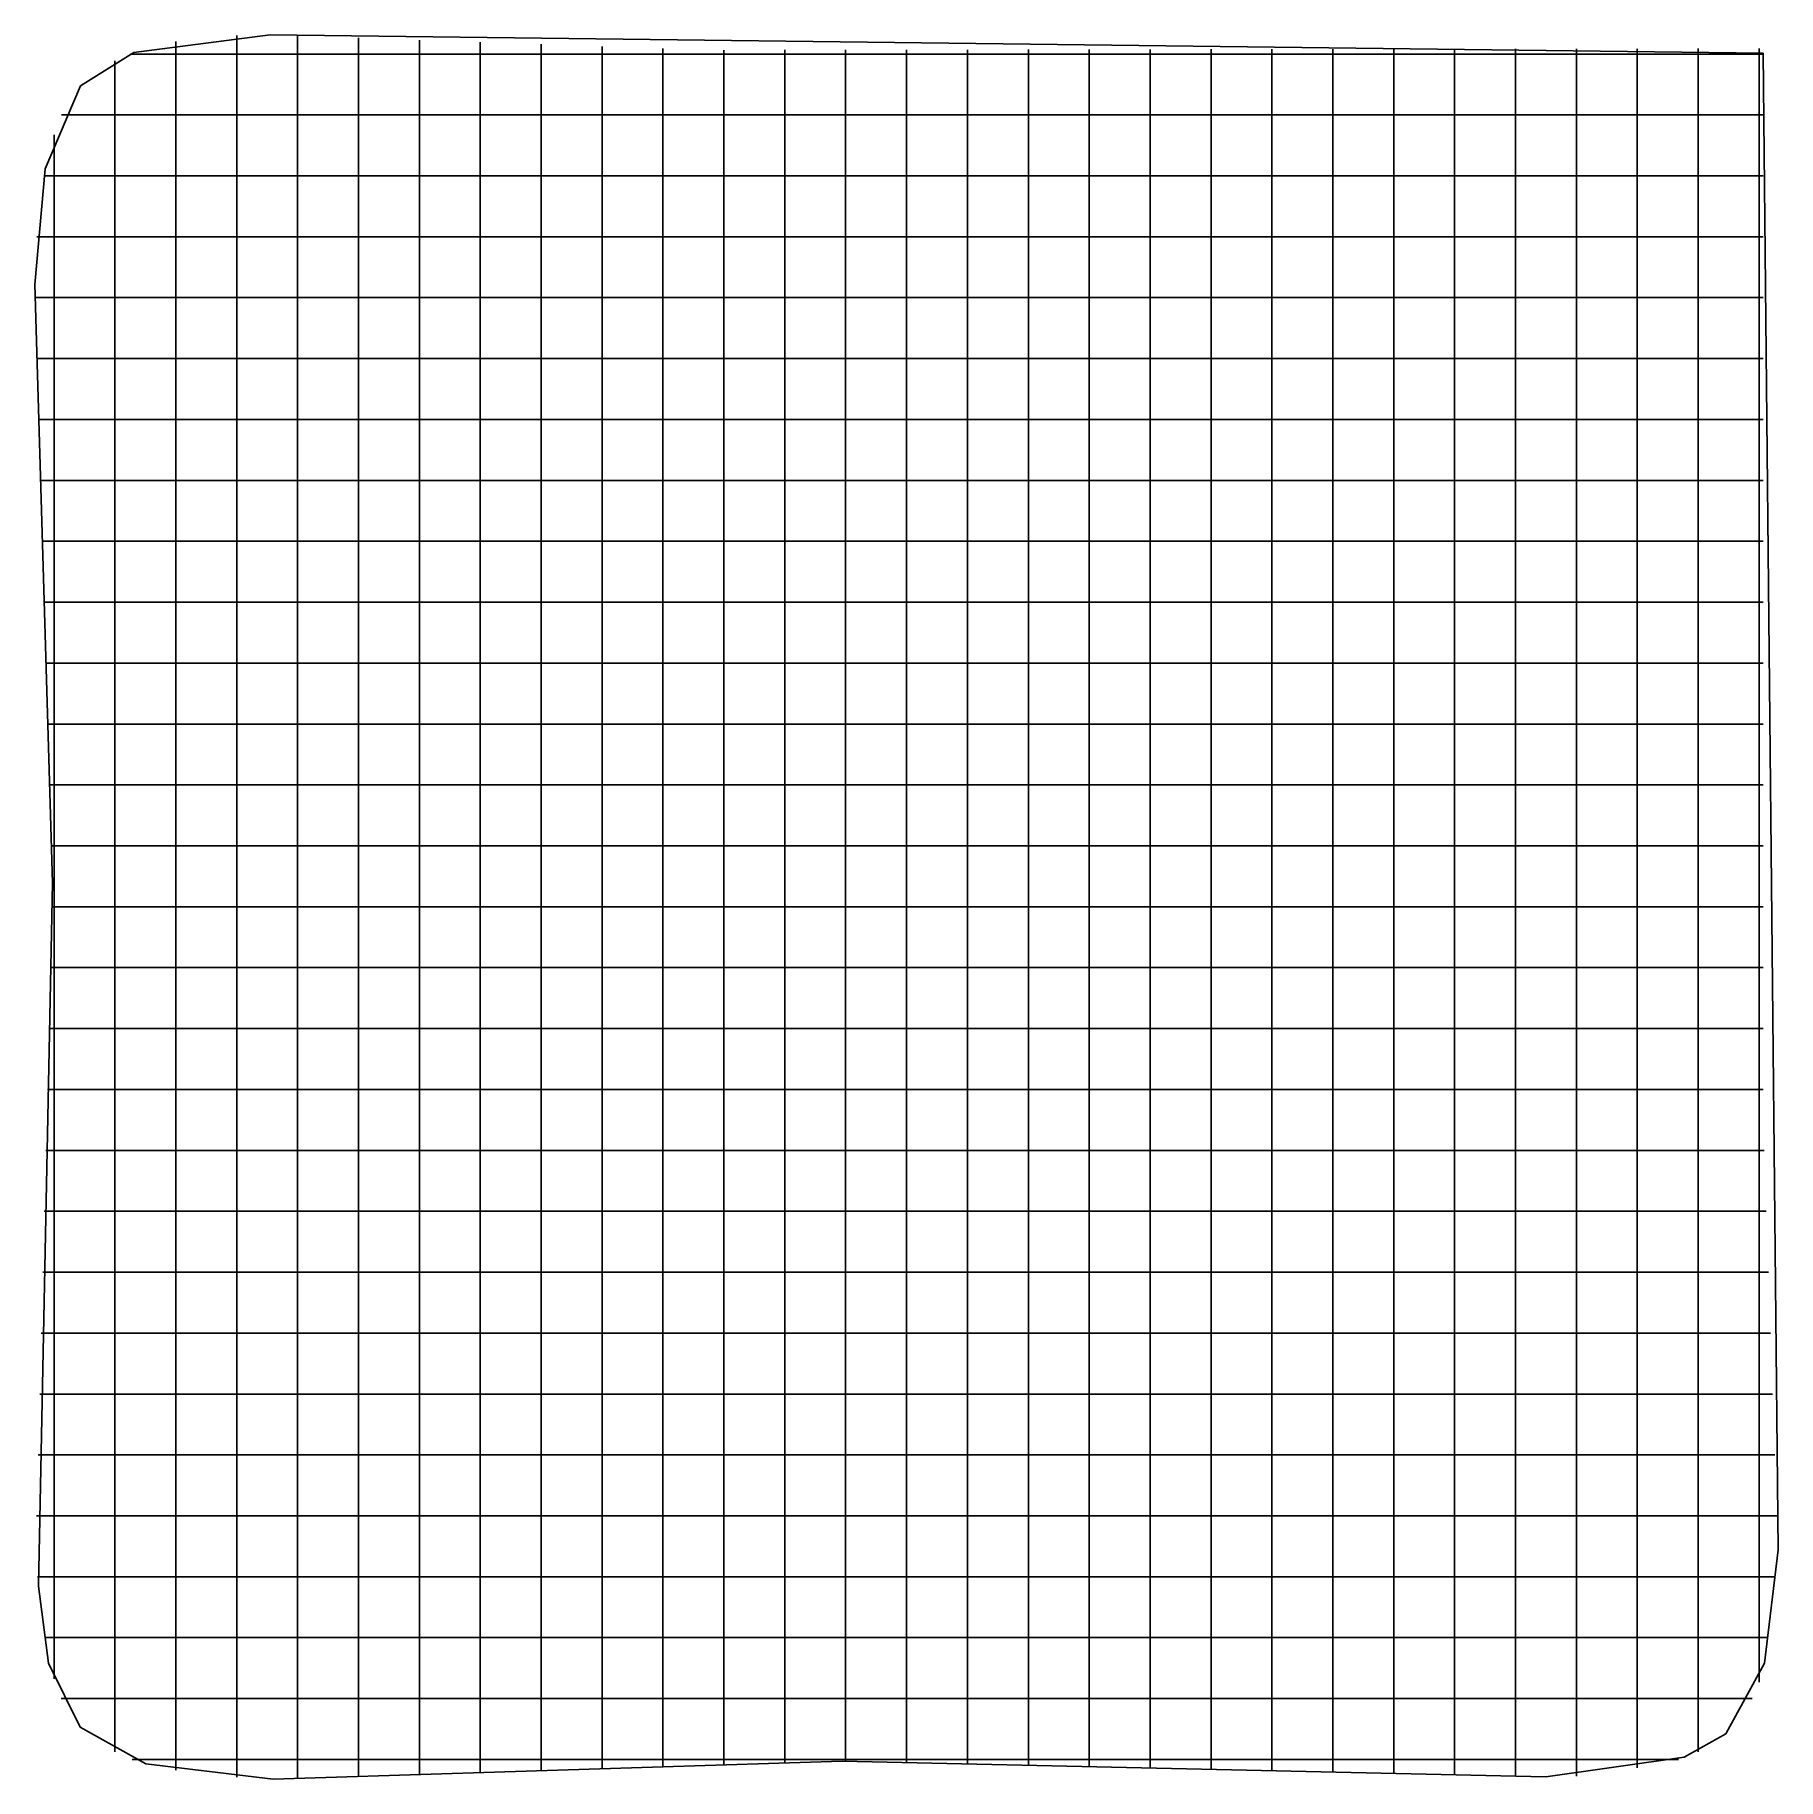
# Model space of a CAD drawing. Extents: x 0.4 to 14.7, y 0.4 to 14.7.
import ezdxf

# ---------------------------------------------------------------- set-up
doc = ezdxf.new("R2010")
doc.units = 0

msp = doc.modelspace()

# ---------------------------------------------------------------- linework, layer by layer
for p, q in [((2.367416, 14.749396), (1.24951, 14.604857)), ((2.367416, 14.749396), (1.24951, 14.604857)), ((14.62622, 14.598435), (2.367416, 14.749396)), ((14.62622, 14.598435), (2.367416, 14.749396)), ((1.24951, 14.604857), (0.811516, 14.332449)), ((1.24951, 14.604857), (0.811516, 14.332449)), ((1.592849, 14.574032), (1.592849, 14.695)), ((2.092849, 14.743), (2.092849, 14.744)), ((2.092849, 14.622032), (2.092849, 14.743)), ((2.092849, 13.788339), (2.092849, 14.622032)), ((2.592849, 14.621032), (2.592849, 14.742)), ((2.592849, 13.782565), (2.592849, 14.621032)), ((3.092849, 14.603032), (3.092849, 14.724)), ((3.592849, 14.586032), (3.592849, 14.707)), ((4.092849, 14.568629), (4.092849, 14.689597)), ((4.592849, 14.551032), (4.592849, 14.672)), ((5.092849, 14.534032), (5.092849, 14.655)), ((5.592849, 14.516032), (5.592849, 14.637)), ((6.092849, 14.504032), (6.092849, 14.625)), ((6.592849, 14.505032), (6.592849, 14.626)), ((7.092849, 14.506032), (7.092849, 14.627)), ((7.592849, 14.507032), (7.592849, 14.628)), ((8.092849, 14.507032), (8.092849, 14.628)), ((8.592849, 14.508032), (8.592849, 14.629)), ((9.092849, 14.509032), (9.092849, 14.63)), ((9.592849, 14.509032), (9.592849, 14.63)), ((10.092849, 14.510032), (10.092849, 14.631)), ((10.592849, 14.511032), (10.592849, 14.632)), ((11.092849, 14.512032), (11.092849, 14.633)), ((11.592849, 14.512032), (11.592849, 14.633)), ((12.092849, 14.513032), (12.092849, 14.634)), ((12.592849, 14.514032), (12.592849, 14.635)), ((13.092849, 14.515032), (13.092849, 14.635597)), ((13.592849, 14.515032), (13.592849, 14.636)), ((14.092849, 14.516032), (14.092849, 14.637)), ((14.592849, 14.517032), (14.592849, 14.638)), ((1.092849, 14.415629), (1.092849, 14.536597)), ((1.221, 14.592238), (1.341968, 14.592238)), ((1.221, 14.592238), (1.341968, 14.592238)), ((1.341968, 14.592238), (1.643339, 14.592238)), ((1.592849, 13.803597), (1.592849, 14.574032)), ((1.643339, 14.592238), (1.822371, 14.592238)), ((1.822371, 14.592238), (2.42721, 14.592238)), ((2.42721, 14.592238), (3.322371, 14.592238)), ((3.092849, 13.784855), (3.092849, 14.603032)), ((3.322371, 14.592238), (3.443339, 14.592238)), ((3.443339, 14.592238), (3.622371, 14.592238)), ((3.592849, 13.787548), (3.592849, 14.586032)), ((3.622371, 14.592238), (4.22721, 14.592238)), ((4.092849, 13.789242), (4.092849, 14.568629)), ((4.22721, 14.592238), (5.122371, 14.592238)), ((4.592849, 13.791935), (4.592849, 14.551032)), ((5.092849, 13.794629), (5.092849, 14.534032)), ((5.122371, 14.592238), (5.243339, 14.592238)), ((5.243339, 14.592238), (5.422371, 14.592238)), ((5.422371, 14.592238), (5.764306, 14.592238)), ((5.592849, 13.796919), (5.592849, 14.516032)), ((5.764306, 14.592238), (5.885274, 14.592238)), ((5.885274, 14.592238), (6.780435, 14.592238)), ((6.092849, 13.801629), (6.092849, 14.504032)), ((6.592849, 13.810984), (6.592849, 14.505032)), ((6.780435, 14.592238), (7.385274, 14.592238)), ((7.092849, 13.820935), (7.092849, 14.506032)), ((7.385274, 14.592238), (7.564306, 14.592238)), ((7.564306, 14.592238), (7.685274, 14.592238)), ((7.592849, 13.818952), (7.592849, 14.507032)), ((7.685274, 14.592238), (8.580435, 14.592238)), ((8.092849, 13.81179), (8.092849, 14.507032)), ((8.580435, 14.592238), (9.185274, 14.592238)), ((8.592849, 13.805032), (8.592849, 14.508032)), ((9.092849, 13.798274), (9.092849, 14.509032)), ((9.185274, 14.592238), (9.364306, 14.592238)), ((9.364306, 14.592238), (9.485274, 14.592238)), ((9.485274, 14.592238), (10.380435, 14.592238)), ((9.592849, 13.791113), (9.592849, 14.509032)), ((10.092849, 13.784355), (10.092849, 14.510032)), ((10.380435, 14.592238), (10.985274, 14.592238)), ((10.592849, 13.777597), (10.592849, 14.511032)), ((10.985274, 14.592238), (11.164306, 14.592238)), ((11.092849, 13.770839), (11.092849, 14.512032)), ((11.164306, 14.592238), (11.285274, 14.592238)), ((11.285274, 14.592238), (12.180435, 14.592238)), ((11.592849, 13.763677), (11.592849, 14.512032)), ((12.092849, 13.756919), (12.092849, 14.513032)), ((12.180435, 14.592238), (12.785274, 14.592238)), ((12.592849, 13.750161), (12.592849, 14.514032)), ((12.785274, 14.592238), (12.964306, 14.592238)), ((12.964306, 14.592238), (13.085274, 14.592238)), ((13.085274, 14.592238), (13.980435, 14.592238)), ((13.092849, 13.750565), (13.092849, 14.515032)), ((13.592849, 13.791145), (13.592849, 14.515032)), ((13.980435, 14.592238), (14.446968, 14.592238)), ((14.092849, 13.869726), (14.092849, 14.516032)), ((14.446968, 14.592238), (14.626, 14.592238)), ((14.592849, 14.211484), (14.592849, 14.517032)), ((14.749173, 2.312952), (14.62622, 14.598435)), ((14.749173, 2.312952), (14.62622, 14.598435)), ((0.811516, 14.332449), (0.520926, 13.649683)), ((0.811516, 14.332449), (0.520926, 13.649683)), ((1.092849, 13.829), (1.092849, 14.415629)), ((14.592849, 14.033048), (14.592849, 14.211484)), ((0.654, 14.092238), (0.774968, 14.092238)), ((0.654, 14.092238), (0.774968, 14.092238)), ((0.774968, 14.092238), (1.41471, 14.092238)), ((1.41471, 14.092238), (2.019548, 14.092238)), ((2.019548, 14.092238), (2.198581, 14.092238)), ((2.198581, 14.092238), (2.319548, 14.092238)), ((2.319548, 14.092238), (3.21471, 14.092238)), ((3.21471, 14.092238), (3.819548, 14.092238)), ((3.819548, 14.092238), (3.998581, 14.092238)), ((3.998581, 14.092238), (4.119548, 14.092238)), ((4.119548, 14.092238), (5.01471, 14.092238)), ((5.01471, 14.092238), (5.619548, 14.092238)), ((5.619548, 14.092238), (5.798581, 14.092238)), ((5.798581, 14.092238), (5.919548, 14.092238)), ((5.919548, 14.092238), (6.81471, 14.092238)), ((6.81471, 14.092238), (7.419548, 14.092238)), ((7.419548, 14.092238), (7.598581, 14.092238)), ((7.598581, 14.092238), (7.719548, 14.092238)), ((7.719548, 14.092238), (8.61471, 14.092238)), ((8.61471, 14.092238), (9.219548, 14.092238)), ((9.219548, 14.092238), (9.398581, 14.092238)), ((9.398581, 14.092238), (9.519548, 14.092238)), ((9.519548, 14.092238), (10.41471, 14.092238)), ((10.41471, 14.092238), (11.019548, 14.092238)), ((11.019548, 14.092238), (11.198581, 14.092238)), ((11.198581, 14.092238), (11.319548, 14.092238)), ((11.319548, 14.092238), (12.21471, 14.092238)), ((12.21471, 14.092238), (12.819548, 14.092238)), ((12.819548, 14.092238), (12.998581, 14.092238)), ((12.998581, 14.092238), (13.119548, 14.092238)), ((13.119548, 14.092238), (14.01471, 14.092238)), ((14.01471, 14.092238), (14.446968, 14.092238)), ((14.446968, 14.092238), (14.626, 14.092238)), ((14.592849, 13.42821), (14.592849, 14.033048)), ((0.592849, 13.884256), (0.592849, 13.929)), ((0.592849, 13.763231), (0.592849, 13.884256)), ((0.592849, 12.868113), (0.592849, 13.763231)), ((1.092849, 13.224161), (1.092849, 13.829)), ((1.592849, 13.198758), (1.592849, 13.803597)), ((2.092849, 13.1835), (2.092849, 13.788339)), ((2.592849, 13.177323), (2.592849, 13.782565)), ((3.092849, 13.180016), (3.092849, 13.784855)), ((3.592849, 13.18271), (3.592849, 13.787548)), ((4.092849, 13.184403), (4.092849, 13.789242)), ((4.592849, 13.187097), (4.592849, 13.791935)), ((5.092849, 13.18979), (5.092849, 13.794629)), ((5.592849, 13.192081), (5.592849, 13.796919)), ((6.092849, 13.19679), (6.092849, 13.801629)), ((6.592849, 13.206145), (6.592849, 13.810984)), ((7.092849, 13.216097), (7.092849, 13.820935)), ((7.592849, 13.21371), (7.592849, 13.818952)), ((8.092849, 13.206952), (8.092849, 13.81179)), ((8.592849, 13.200194), (8.592849, 13.805032)), ((9.092849, 13.193435), (9.092849, 13.798274)), ((9.592849, 13.186274), (9.592849, 13.791113)), ((10.092849, 13.179516), (10.092849, 13.784355)), ((10.592849, 13.172758), (10.592849, 13.777597)), ((11.092849, 13.165597), (11.092849, 13.770839)), ((11.592849, 13.158839), (11.592849, 13.763677)), ((12.092849, 13.152081), (12.092849, 13.756919)), ((12.592849, 13.145323), (12.592849, 13.750161)), ((13.092849, 13.145323), (13.092849, 13.750565)), ((13.592849, 13.186306), (13.592849, 13.791145)), ((14.092849, 13.264887), (14.092849, 13.869726)), ((0.520926, 13.649683), (0.435702, 12.699659)), ((0.520926, 13.649683), (0.435702, 12.699659)), ((0.511, 13.592238), (0.631968, 13.592238)), ((0.511, 13.592238), (0.631968, 13.592238)), ((0.631968, 13.592238), (1.357048, 13.592238)), ((1.357048, 13.592238), (1.961887, 13.592238)), ((1.961887, 13.592238), (2.140919, 13.592238)), ((2.140919, 13.592238), (2.261887, 13.592238)), ((2.261887, 13.592238), (3.157048, 13.592238)), ((3.157048, 13.592238), (3.761887, 13.592238)), ((3.761887, 13.592238), (3.940919, 13.592238)), ((3.940919, 13.592238), (4.061887, 13.592238)), ((4.061887, 13.592238), (4.957048, 13.592238)), ((4.957048, 13.592238), (5.561887, 13.592238)), ((5.561887, 13.592238), (5.740919, 13.592238)), ((5.740919, 13.592238), (5.861887, 13.592238)), ((5.861887, 13.592238), (6.757048, 13.592238)), ((6.757048, 13.592238), (7.361887, 13.592238)), ((7.361887, 13.592238), (7.540919, 13.592238)), ((7.540919, 13.592238), (7.661887, 13.592238)), ((7.661887, 13.592238), (8.557048, 13.592238)), ((8.557048, 13.592238), (9.161887, 13.592238)), ((9.161887, 13.592238), (9.340919, 13.592238)), ((9.340919, 13.592238), (9.461887, 13.592238)), ((9.461887, 13.592238), (10.357048, 13.592238)), ((10.357048, 13.592238), (10.961887, 13.592238)), ((10.961887, 13.592238), (11.140919, 13.592238)), ((11.140919, 13.592238), (11.261887, 13.592238)), ((11.261887, 13.592238), (12.157048, 13.592238)), ((12.157048, 13.592238), (12.761887, 13.592238)), ((12.761887, 13.592238), (12.940919, 13.592238)), ((12.940919, 13.592238), (13.061887, 13.592238)), ((13.061887, 13.592238), (13.957048, 13.592238)), ((13.957048, 13.592238), (14.446968, 13.592238)), ((14.446968, 13.592238), (14.626, 13.592238)), ((14.592849, 12.532452), (14.592849, 13.42821)), ((1.092849, 13.045129), (1.092849, 13.224161)), ((1.592849, 13.019726), (1.592849, 13.198758)), ((2.092849, 13.005065), (2.092849, 13.1835)), ((2.592849, 12.99829), (2.592849, 13.177323)), ((3.092849, 13.000984), (3.092849, 13.180016)), ((3.592849, 13.003677), (3.592849, 13.18271)), ((4.092849, 13.005968), (4.092849, 13.184403)), ((4.592849, 13.008065), (4.592849, 13.187097)), ((5.092849, 13.010758), (5.092849, 13.18979)), ((5.592849, 13.013048), (5.592849, 13.192081)), ((6.092849, 13.017758), (6.092849, 13.19679)), ((6.592849, 13.02771), (6.592849, 13.206145)), ((7.092849, 13.037065), (7.092849, 13.216097)), ((7.592849, 13.034677), (7.592849, 13.21371)), ((8.092849, 13.027919), (8.092849, 13.206952)), ((8.592849, 13.021161), (8.592849, 13.200194)), ((9.092849, 13.014403), (9.092849, 13.193435)), ((9.592849, 13.007242), (9.592849, 13.186274)), ((10.092849, 13.000484), (10.092849, 13.179516)), ((13.592849, 13.007274), (13.592849, 13.186306)), ((14.092849, 13.085855), (14.092849, 13.264887)), ((0.451, 13.092238), (0.571968, 13.092238)), ((0.451, 13.092238), (0.571968, 13.092238)), ((0.571968, 13.092238), (1.332855, 13.092238)), ((1.092849, 12.924161), (1.092849, 13.045129)), ((1.332855, 13.092238), (1.937694, 13.092238)), ((1.937694, 13.092238), (2.116726, 13.092238)), ((2.116726, 13.092238), (2.237694, 13.092238)), ((2.237694, 13.092238), (3.132855, 13.092238)), ((3.132855, 13.092238), (3.737694, 13.092238)), ((3.737694, 13.092238), (3.916726, 13.092238)), ((3.916726, 13.092238), (4.037694, 13.092238)), ((4.037694, 13.092238), (4.932855, 13.092238)), ((4.932855, 13.092238), (5.537694, 13.092238)), ((5.537694, 13.092238), (5.716726, 13.092238)), ((5.716726, 13.092238), (5.837694, 13.092238)), ((5.837694, 13.092238), (6.732855, 13.092238)), ((6.732855, 13.092238), (7.337694, 13.092238)), ((7.092849, 12.916097), (7.092849, 13.037065)), ((7.337694, 13.092238), (7.516726, 13.092238)), ((7.516726, 13.092238), (7.637694, 13.092238)), ((7.592849, 12.914113), (7.592849, 13.034677)), ((7.637694, 13.092238), (8.532855, 13.092238)), ((8.532855, 13.092238), (9.137694, 13.092238)), ((9.137694, 13.092238), (9.316726, 13.092238)), ((9.316726, 13.092238), (9.437694, 13.092238)), ((9.437694, 13.092238), (10.332855, 13.092238)), ((10.332855, 13.092238), (10.937694, 13.092238)), ((10.592849, 12.993726), (10.592849, 13.172758)), ((10.937694, 13.092238), (11.116726, 13.092238)), ((11.092849, 12.986565), (11.092849, 13.165597)), ((11.116726, 13.092238), (11.237694, 13.092238)), ((11.237694, 13.092238), (12.132855, 13.092238)), ((11.592849, 12.979806), (11.592849, 13.158839)), ((12.092849, 12.973048), (12.092849, 13.152081)), ((12.132855, 13.092238), (12.737694, 13.092238)), ((12.592849, 12.96629), (12.592849, 13.145323)), ((12.737694, 13.092238), (12.916726, 13.092238)), ((12.916726, 13.092238), (13.037694, 13.092238)), ((13.037694, 13.092238), (13.932855, 13.092238)), ((13.092849, 12.96629), (13.092849, 13.145323)), ((13.932855, 13.092238), (14.446968, 13.092238)), ((14.092849, 12.964887), (14.092849, 13.085855)), ((14.446968, 13.092238), (14.626, 13.092238)), ((1.092849, 12.029), (1.092849, 12.924161)), ((1.592849, 12.898758), (1.592849, 13.019726)), ((1.592849, 12.003597), (1.592849, 12.898758)), ((2.092849, 12.884097), (2.092849, 13.005065)), ((2.592849, 12.877726), (2.592849, 12.99829)), ((3.092849, 12.880016), (3.092849, 13.000984)), ((3.592849, 12.88271), (3.592849, 13.003677)), ((4.092849, 12.885), (4.092849, 13.005968)), ((4.592849, 12.887097), (4.592849, 13.008065)), ((4.592849, 11.991935), (4.592849, 12.887097)), ((5.092849, 12.88979), (5.092849, 13.010758)), ((5.092849, 11.994629), (5.092849, 12.88979)), ((5.592849, 12.892081), (5.592849, 13.013048)), ((5.592849, 11.996919), (5.592849, 12.892081)), ((6.092849, 12.89679), (6.092849, 13.017758)), ((6.092849, 12.001629), (6.092849, 12.89679)), ((6.592849, 12.906742), (6.592849, 13.02771)), ((6.592849, 12.010984), (6.592849, 12.906742)), ((7.092849, 12.020935), (7.092849, 12.916097)), ((7.592849, 12.018952), (7.592849, 12.914113)), ((8.092849, 12.906952), (8.092849, 13.027919)), ((8.092849, 12.01179), (8.092849, 12.906952)), ((8.592849, 12.900194), (8.592849, 13.021161)), ((8.592849, 12.005032), (8.592849, 12.900194)), ((9.092849, 12.893435), (9.092849, 13.014403)), ((9.092849, 11.998274), (9.092849, 12.893435)), ((9.592849, 12.886274), (9.592849, 13.007242)), ((10.092849, 12.879516), (10.092849, 13.000484)), ((10.592849, 12.872758), (10.592849, 12.993726)), ((11.092849, 12.866), (11.092849, 12.986565)), ((11.592849, 12.858839), (11.592849, 12.979806)), ((12.092849, 12.852081), (12.092849, 12.973048)), ((12.592849, 12.845323), (12.592849, 12.96629)), ((13.092849, 12.845726), (13.092849, 12.96629)), ((13.592849, 12.886306), (13.592849, 13.007274)), ((14.092849, 12.069726), (14.092849, 12.964887)), ((0.592849, 12.263274), (0.592849, 12.868113)), ((2.092849, 11.988339), (2.092849, 12.884097)), ((2.592849, 11.982565), (2.592849, 12.877726)), ((3.092849, 11.984855), (3.092849, 12.880016)), ((3.592849, 11.987548), (3.592849, 12.88271)), ((4.092849, 11.989242), (4.092849, 12.885)), ((9.592849, 11.991113), (9.592849, 12.886274)), ((10.092849, 11.984355), (10.092849, 12.879516)), ((10.592849, 11.977597), (10.592849, 12.872758)), ((11.092849, 11.970839), (11.092849, 12.866)), ((11.592849, 11.963677), (11.592849, 12.858839)), ((12.092849, 11.956919), (12.092849, 12.852081)), ((12.592849, 11.950161), (12.592849, 12.845323)), ((13.092849, 11.950565), (13.092849, 12.845726)), ((13.592849, 11.991145), (13.592849, 12.886306)), ((0.435702, 12.699659), (0.581472, 7.787426)), ((0.435702, 12.699659), (0.581472, 7.787426)), ((0.438, 12.592238), (0.558968, 12.592238)), ((0.438, 12.592238), (0.558968, 12.592238)), ((0.558968, 12.592238), (1.327613, 12.592238)), ((1.327613, 12.592238), (1.932452, 12.592238)), ((1.932452, 12.592238), (2.111484, 12.592238)), ((2.111484, 12.592238), (2.232452, 12.592238)), ((2.232452, 12.592238), (3.127613, 12.592238)), ((3.127613, 12.592238), (3.732452, 12.592238)), ((3.732452, 12.592238), (3.911484, 12.592238)), ((3.911484, 12.592238), (4.032452, 12.592238)), ((4.032452, 12.592238), (4.927613, 12.592238)), ((4.927613, 12.592238), (5.532452, 12.592238)), ((5.532452, 12.592238), (5.711484, 12.592238)), ((5.711484, 12.592238), (5.832452, 12.592238)), ((5.832452, 12.592238), (6.727613, 12.592238)), ((6.727613, 12.592238), (7.332452, 12.592238)), ((7.332452, 12.592238), (7.511484, 12.592238)), ((7.511484, 12.592238), (7.632452, 12.592238)), ((7.632452, 12.592238), (8.527613, 12.592238)), ((8.527613, 12.592238), (9.132452, 12.592238)), ((9.132452, 12.592238), (9.311484, 12.592238)), ((9.311484, 12.592238), (9.432452, 12.592238)), ((9.432452, 12.592238), (10.327613, 12.592238)), ((10.327613, 12.592238), (10.932452, 12.592238)), ((10.932452, 12.592238), (11.111484, 12.592238)), ((11.111484, 12.592238), (11.232452, 12.592238)), ((11.232452, 12.592238), (12.127613, 12.592238)), ((12.127613, 12.592238), (12.732452, 12.592238)), ((12.732452, 12.592238), (12.911484, 12.592238)), ((12.911484, 12.592238), (13.032452, 12.592238)), ((13.032452, 12.592238), (13.927613, 12.592238)), ((13.927613, 12.592238), (14.446968, 12.592238)), ((14.446968, 12.592238), (14.626, 12.592238)), ((14.592849, 12.411484), (14.592849, 12.532452)), ((14.592849, 12.233048), (14.592849, 12.411484)), ((0.592849, 12.084242), (0.592849, 12.263274)), ((14.592849, 11.62821), (14.592849, 12.233048)), ((0.453, 12.092238), (0.573968, 12.092238)), ((0.453, 12.092238), (0.573968, 12.092238)), ((0.573968, 12.092238), (1.333661, 12.092238)), ((0.592849, 11.963274), (0.592849, 12.084242)), ((1.092849, 11.424161), (1.092849, 12.029)), ((1.333661, 12.092238), (1.9385, 12.092238)), ((1.9385, 12.092238), (2.117532, 12.092238)), ((2.117532, 12.092238), (2.2385, 12.092238)), ((2.2385, 12.092238), (3.133661, 12.092238)), ((3.133661, 12.092238), (3.7385, 12.092238)), ((3.7385, 12.092238), (3.917532, 12.092238)), ((3.917532, 12.092238), (4.0385, 12.092238)), ((4.0385, 12.092238), (4.933661, 12.092238)), ((4.933661, 12.092238), (5.5385, 12.092238)), ((5.5385, 12.092238), (5.717532, 12.092238)), ((5.717532, 12.092238), (5.8385, 12.092238)), ((5.8385, 12.092238), (6.733661, 12.092238)), ((6.733661, 12.092238), (7.3385, 12.092238)), ((7.3385, 12.092238), (7.517532, 12.092238)), ((7.517532, 12.092238), (7.6385, 12.092238)), ((7.6385, 12.092238), (8.533661, 12.092238)), ((8.533661, 12.092238), (9.1385, 12.092238)), ((9.1385, 12.092238), (9.317532, 12.092238)), ((9.317532, 12.092238), (9.4385, 12.092238)), ((9.4385, 12.092238), (10.333661, 12.092238)), ((10.333661, 12.092238), (10.9385, 12.092238)), ((10.9385, 12.092238), (11.117532, 12.092238)), ((11.117532, 12.092238), (11.2385, 12.092238)), ((11.2385, 12.092238), (12.133661, 12.092238)), ((12.133661, 12.092238), (12.7385, 12.092238)), ((12.7385, 12.092238), (12.917532, 12.092238)), ((12.917532, 12.092238), (13.0385, 12.092238)), ((13.0385, 12.092238), (13.933661, 12.092238)), ((13.933661, 12.092238), (14.446968, 12.092238)), ((14.092849, 11.464887), (14.092849, 12.069726)), ((14.446968, 12.092238), (14.626, 12.092238)), ((0.592849, 11.068113), (0.592849, 11.963274)), ((1.592849, 11.398758), (1.592849, 12.003597)), ((2.092849, 11.3835), (2.092849, 11.988339)), ((2.592849, 11.377323), (2.592849, 11.982565)), ((3.092849, 11.380016), (3.092849, 11.984855)), ((3.592849, 11.38271), (3.592849, 11.987548)), ((4.092849, 11.384403), (4.092849, 11.989242)), ((4.592849, 11.387097), (4.592849, 11.991935)), ((5.092849, 11.38979), (5.092849, 11.994629)), ((5.592849, 11.392081), (5.592849, 11.996919)), ((6.092849, 11.39679), (6.092849, 12.001629)), ((6.592849, 11.406145), (6.592849, 12.010984)), ((7.092849, 11.416097), (7.092849, 12.020935)), ((7.592849, 11.41371), (7.592849, 12.018952)), ((8.092849, 11.406952), (8.092849, 12.01179)), ((8.592849, 11.400194), (8.592849, 12.005032)), ((9.092849, 11.393435), (9.092849, 11.998274)), ((9.592849, 11.386274), (9.592849, 11.991113)), ((10.092849, 11.379516), (10.092849, 11.984355)), ((10.592849, 11.372758), (10.592849, 11.977597)), ((11.092849, 11.365597), (11.092849, 11.970839)), ((11.592849, 11.358839), (11.592849, 11.963677)), ((12.092849, 11.352081), (12.092849, 11.956919)), ((12.592849, 11.345323), (12.592849, 11.950161)), ((13.092849, 11.345323), (13.092849, 11.950565)), ((13.592849, 11.386306), (13.592849, 11.991145)), ((14.592849, 10.732452), (14.592849, 11.62821)), ((0.468, 11.592238), (0.588968, 11.592238)), ((0.468, 11.592238), (0.588968, 11.592238)), ((0.588968, 11.592238), (1.33971, 11.592238)), ((1.33971, 11.592238), (1.944548, 11.592238)), ((1.944548, 11.592238), (2.123581, 11.592238)), ((2.123581, 11.592238), (2.244548, 11.592238)), ((2.244548, 11.592238), (3.13971, 11.592238)), ((3.13971, 11.592238), (3.744548, 11.592238)), ((3.744548, 11.592238), (3.923581, 11.592238)), ((3.923581, 11.592238), (4.044548, 11.592238)), ((4.044548, 11.592238), (4.93971, 11.592238)), ((4.93971, 11.592238), (5.544548, 11.592238)), ((5.544548, 11.592238), (5.723581, 11.592238)), ((5.723581, 11.592238), (5.844548, 11.592238)), ((5.844548, 11.592238), (6.73971, 11.592238)), ((6.73971, 11.592238), (7.344548, 11.592238)), ((7.344548, 11.592238), (7.523581, 11.592238)), ((7.523581, 11.592238), (7.644548, 11.592238)), ((7.644548, 11.592238), (8.53971, 11.592238)), ((8.53971, 11.592238), (9.144548, 11.592238)), ((9.144548, 11.592238), (9.323581, 11.592238)), ((9.323581, 11.592238), (9.444548, 11.592238)), ((9.444548, 11.592238), (10.33971, 11.592238)), ((10.33971, 11.592238), (10.944548, 11.592238)), ((10.944548, 11.592238), (11.123581, 11.592238)), ((11.123581, 11.592238), (11.244548, 11.592238)), ((11.244548, 11.592238), (12.13971, 11.592238)), ((12.13971, 11.592238), (12.744548, 11.592238)), ((12.744548, 11.592238), (12.923581, 11.592238)), ((12.923581, 11.592238), (13.044548, 11.592238)), ((13.044548, 11.592238), (13.93971, 11.592238)), ((13.93971, 11.592238), (14.446968, 11.592238)), ((14.092849, 11.285855), (14.092849, 11.464887)), ((14.446968, 11.592238), (14.626, 11.592238)), ((1.092849, 11.245129), (1.092849, 11.424161)), ((1.592849, 11.219726), (1.592849, 11.398758)), ((2.092849, 11.205065), (2.092849, 11.3835)), ((2.592849, 11.19829), (2.592849, 11.377323)), ((3.092849, 11.200984), (3.092849, 11.380016)), ((3.592849, 11.203677), (3.592849, 11.38271)), ((4.092849, 11.205968), (4.092849, 11.384403)), ((4.592849, 11.208065), (4.592849, 11.387097)), ((5.092849, 11.210758), (5.092849, 11.38979)), ((5.592849, 11.213048), (5.592849, 11.392081)), ((6.092849, 11.217758), (6.092849, 11.39679)), ((6.592849, 11.22771), (6.592849, 11.406145)), ((7.092849, 11.237065), (7.092849, 11.416097)), ((7.592849, 11.234677), (7.592849, 11.41371)), ((8.092849, 11.227919), (8.092849, 11.406952)), ((8.592849, 11.221161), (8.592849, 11.400194)), ((9.092849, 11.214403), (9.092849, 11.393435)), ((9.592849, 11.207242), (9.592849, 11.386274)), ((10.092849, 11.200484), (10.092849, 11.379516)), ((10.592849, 11.193726), (10.592849, 11.372758)), ((11.092849, 11.186565), (11.092849, 11.365597)), ((11.592849, 11.179806), (11.592849, 11.358839)), ((12.092849, 11.173048), (12.092849, 11.352081)), ((12.592849, 11.16629), (12.592849, 11.345323)), ((13.092849, 11.16629), (13.092849, 11.345323)), ((13.592849, 11.207274), (13.592849, 11.386306)), ((1.092849, 11.124161), (1.092849, 11.245129)), ((1.592849, 11.098758), (1.592849, 11.219726)), ((2.092849, 11.084097), (2.092849, 11.205065)), ((2.592849, 11.077726), (2.592849, 11.19829)), ((3.092849, 11.080016), (3.092849, 11.200984)), ((3.592849, 11.08271), (3.592849, 11.203677)), ((4.092849, 11.085), (4.092849, 11.205968)), ((4.592849, 11.087097), (4.592849, 11.208065)), ((5.092849, 11.08979), (5.092849, 11.210758)), ((5.592849, 11.092081), (5.592849, 11.213048)), ((6.092849, 11.09679), (6.092849, 11.217758)), ((6.592849, 11.106742), (6.592849, 11.22771)), ((7.092849, 11.116097), (7.092849, 11.237065)), ((7.592849, 11.114113), (7.592849, 11.234677)), ((8.092849, 11.106952), (8.092849, 11.227919)), ((8.592849, 11.100194), (8.592849, 11.221161)), ((9.092849, 11.093435), (9.092849, 11.214403)), ((9.592849, 11.086274), (9.592849, 11.207242)), ((10.092849, 11.079516), (10.092849, 11.200484)), ((10.592849, 11.072758), (10.592849, 11.193726)), ((11.092849, 11.066), (11.092849, 11.186565)), ((11.592849, 11.058839), (11.592849, 11.179806)), ((12.092849, 11.052081), (12.092849, 11.173048)), ((13.592849, 11.086306), (13.592849, 11.207274)), ((14.092849, 11.164887), (14.092849, 11.285855)), ((0.484, 11.092238), (0.604968, 11.092238)), ((0.484, 11.092238), (0.604968, 11.092238)), ((0.592849, 10.463274), (0.592849, 11.068113)), ((0.604968, 11.092238), (1.346161, 11.092238)), ((1.092849, 10.229), (1.092849, 11.124161)), ((1.346161, 11.092238), (1.951, 11.092238)), ((1.592849, 10.203597), (1.592849, 11.098758)), ((1.951, 11.092238), (2.130032, 11.092238)), ((2.092849, 10.188339), (2.092849, 11.084097)), ((2.130032, 11.092238), (2.251, 11.092238)), ((2.251, 11.092238), (3.146161, 11.092238)), ((2.592849, 10.182565), (2.592849, 11.077726)), ((3.092849, 10.184855), (3.092849, 11.080016)), ((3.146161, 11.092238), (3.751, 11.092238)), ((3.592849, 10.187548), (3.592849, 11.08271)), ((3.751, 11.092238), (3.930032, 11.092238)), ((3.930032, 11.092238), (4.051, 11.092238)), ((4.051, 11.092238), (4.946161, 11.092238)), ((4.092849, 10.189242), (4.092849, 11.085)), ((4.592849, 10.191935), (4.592849, 11.087097)), ((4.946161, 11.092238), (5.551, 11.092238)), ((5.092849, 10.194629), (5.092849, 11.08979)), ((5.551, 11.092238), (5.730032, 11.092238)), ((5.592849, 10.196919), (5.592849, 11.092081)), ((5.730032, 11.092238), (5.851, 11.092238)), ((5.851, 11.092238), (6.746161, 11.092238)), ((6.092849, 10.201629), (6.092849, 11.09679)), ((6.592849, 10.210984), (6.592849, 11.106742)), ((6.746161, 11.092238), (7.351, 11.092238)), ((7.092849, 10.220935), (7.092849, 11.116097)), ((7.351, 11.092238), (7.530032, 11.092238)), ((7.530032, 11.092238), (7.651, 11.092238)), ((7.592849, 10.218952), (7.592849, 11.114113)), ((7.651, 11.092238), (8.546161, 11.092238)), ((8.092849, 10.21179), (8.092849, 11.106952)), ((8.546161, 11.092238), (9.151, 11.092238)), ((8.592849, 10.205032), (8.592849, 11.100194)), ((9.092849, 10.198274), (9.092849, 11.093435)), ((9.151, 11.092238), (9.330032, 11.092238)), ((9.330032, 11.092238), (9.451, 11.092238)), ((9.451, 11.092238), (10.346161, 11.092238)), ((9.592849, 10.191113), (9.592849, 11.086274)), ((10.092849, 10.184355), (10.092849, 11.079516)), ((10.346161, 11.092238), (10.951, 11.092238)), ((10.592849, 10.177597), (10.592849, 11.072758)), ((10.951, 11.092238), (11.130032, 11.092238)), ((11.092849, 10.170839), (11.092849, 11.066)), ((11.130032, 11.092238), (11.251, 11.092238)), ((11.251, 11.092238), (12.146161, 11.092238)), ((11.592849, 10.163677), (11.592849, 11.058839)), ((12.092849, 10.156919), (12.092849, 11.052081)), ((12.146161, 11.092238), (12.751, 11.092238)), ((12.592849, 11.045323), (12.592849, 11.16629)), ((12.592849, 10.150161), (12.592849, 11.045323)), ((12.751, 11.092238), (12.930032, 11.092238)), ((12.930032, 11.092238), (13.051, 11.092238)), ((13.051, 11.092238), (13.946161, 11.092238)), ((13.092849, 11.045726), (13.092849, 11.16629)), ((13.092849, 10.150565), (13.092849, 11.045726)), ((13.592849, 10.191145), (13.592849, 11.086306)), ((13.946161, 11.092238), (14.446968, 11.092238)), ((14.092849, 10.269726), (14.092849, 11.164887)), ((14.446968, 11.092238), (14.626, 11.092238)), ((14.592849, 10.611484), (14.592849, 10.732452)), ((14.592849, 10.433048), (14.592849, 10.611484)), ((0.499, 10.592238), (0.619968, 10.592238)), ((0.499, 10.592238), (0.619968, 10.592238)), ((0.592849, 10.284242), (0.592849, 10.463274)), ((0.619968, 10.592238), (1.35221, 10.592238)), ((1.35221, 10.592238), (1.957048, 10.592238)), ((1.957048, 10.592238), (2.136081, 10.592238)), ((2.136081, 10.592238), (2.257048, 10.592238)), ((2.257048, 10.592238), (3.15221, 10.592238)), ((3.15221, 10.592238), (3.757048, 10.592238)), ((3.757048, 10.592238), (3.936081, 10.592238)), ((3.936081, 10.592238), (4.057048, 10.592238)), ((4.057048, 10.592238), (4.95221, 10.592238)), ((4.95221, 10.592238), (5.557048, 10.592238)), ((5.557048, 10.592238), (5.736081, 10.592238)), ((5.736081, 10.592238), (5.857048, 10.592238)), ((5.857048, 10.592238), (6.75221, 10.592238)), ((6.75221, 10.592238), (7.357048, 10.592238)), ((7.357048, 10.592238), (7.536081, 10.592238)), ((7.536081, 10.592238), (7.657048, 10.592238)), ((7.657048, 10.592238), (8.55221, 10.592238)), ((8.55221, 10.592238), (9.157048, 10.592238)), ((9.157048, 10.592238), (9.336081, 10.592238)), ((9.336081, 10.592238), (9.457048, 10.592238)), ((9.457048, 10.592238), (10.35221, 10.592238)), ((10.35221, 10.592238), (10.957048, 10.592238)), ((10.957048, 10.592238), (11.136081, 10.592238)), ((11.136081, 10.592238), (11.257048, 10.592238)), ((11.257048, 10.592238), (12.15221, 10.592238)), ((12.15221, 10.592238), (12.757048, 10.592238)), ((12.757048, 10.592238), (12.936081, 10.592238)), ((12.936081, 10.592238), (13.057048, 10.592238)), ((13.057048, 10.592238), (13.95221, 10.592238)), ((13.95221, 10.592238), (14.446968, 10.592238)), ((14.446968, 10.592238), (14.626, 10.592238)), ((14.592849, 9.82821), (14.592849, 10.433048)), ((0.592849, 10.163274), (0.592849, 10.284242)), ((1.092849, 9.624161), (1.092849, 10.229)), ((1.592849, 9.598758), (1.592849, 10.203597)), ((2.092849, 9.5835), (2.092849, 10.188339)), ((2.592849, 9.577323), (2.592849, 10.182565)), ((3.092849, 9.580016), (3.092849, 10.184855)), ((3.592849, 9.58271), (3.592849, 10.187548)), ((4.092849, 9.584403), (4.092849, 10.189242)), ((4.592849, 9.587097), (4.592849, 10.191935)), ((5.092849, 9.58979), (5.092849, 10.194629)), ((5.592849, 9.592081), (5.592849, 10.196919)), ((6.092849, 9.59679), (6.092849, 10.201629)), ((6.592849, 9.606145), (6.592849, 10.210984)), ((7.092849, 9.616097), (7.092849, 10.220935)), ((7.592849, 9.61371), (7.592849, 10.218952)), ((8.092849, 9.606952), (8.092849, 10.21179)), ((8.592849, 9.600194), (8.592849, 10.205032)), ((9.092849, 9.593435), (9.092849, 10.198274)), ((9.592849, 9.586274), (9.592849, 10.191113)), ((10.092849, 9.579516), (10.092849, 10.184355)), ((10.592849, 9.572758), (10.592849, 10.177597)), ((11.092849, 9.565597), (11.092849, 10.170839)), ((13.592849, 9.586306), (13.592849, 10.191145)), ((14.092849, 9.664887), (14.092849, 10.269726)), ((0.514, 10.092238), (0.634968, 10.092238)), ((0.514, 10.092238), (0.634968, 10.092238)), ((0.592849, 9.268113), (0.592849, 10.163274)), ((0.634968, 10.092238), (1.358258, 10.092238)), ((1.358258, 10.092238), (1.963097, 10.092238)), ((1.963097, 10.092238), (2.142129, 10.092238)), ((2.142129, 10.092238), (2.263097, 10.092238)), ((2.263097, 10.092238), (3.158258, 10.092238)), ((3.158258, 10.092238), (3.763097, 10.092238)), ((3.763097, 10.092238), (3.942129, 10.092238)), ((3.942129, 10.092238), (4.063097, 10.092238)), ((4.063097, 10.092238), (4.958258, 10.092238)), ((4.958258, 10.092238), (5.563097, 10.092238)), ((5.563097, 10.092238), (5.742129, 10.092238)), ((5.742129, 10.092238), (5.863097, 10.092238)), ((5.863097, 10.092238), (6.758258, 10.092238)), ((6.758258, 10.092238), (7.363097, 10.092238)), ((7.363097, 10.092238), (7.542129, 10.092238)), ((7.542129, 10.092238), (7.663097, 10.092238)), ((7.663097, 10.092238), (8.558258, 10.092238)), ((8.558258, 10.092238), (9.163097, 10.092238)), ((9.163097, 10.092238), (9.342129, 10.092238)), ((9.342129, 10.092238), (9.463097, 10.092238)), ((9.463097, 10.092238), (10.358258, 10.092238)), ((10.358258, 10.092238), (10.963097, 10.092238)), ((10.963097, 10.092238), (11.142129, 10.092238)), ((11.142129, 10.092238), (11.263097, 10.092238)), ((11.263097, 10.092238), (12.158258, 10.092238)), ((11.592849, 9.558839), (11.592849, 10.163677)), ((12.092849, 9.552081), (12.092849, 10.156919)), ((12.158258, 10.092238), (12.763097, 10.092238)), ((12.592849, 9.545323), (12.592849, 10.150161)), ((12.763097, 10.092238), (12.942129, 10.092238)), ((12.942129, 10.092238), (13.063097, 10.092238)), ((13.063097, 10.092238), (13.958258, 10.092238)), ((13.092849, 9.545323), (13.092849, 10.150565)), ((13.958258, 10.092238), (14.446968, 10.092238)), ((14.446968, 10.092238), (14.626, 10.092238)), ((14.592849, 8.932452), (14.592849, 9.82821)), ((1.092849, 9.445129), (1.092849, 9.624161)), ((1.592849, 9.419726), (1.592849, 9.598758)), ((6.092849, 9.417758), (6.092849, 9.59679)), ((6.592849, 9.42771), (6.592849, 9.606145)), ((7.092849, 9.437065), (7.092849, 9.616097)), ((7.592849, 9.434677), (7.592849, 9.61371)), ((8.092849, 9.427919), (8.092849, 9.606952)), ((8.592849, 9.421161), (8.592849, 9.600194)), ((9.092849, 9.414403), (9.092849, 9.593435)), ((14.092849, 9.485855), (14.092849, 9.664887)), ((0.529, 9.592238), (0.649968, 9.592238)), ((0.529, 9.592238), (0.649968, 9.592238)), ((0.649968, 9.592238), (1.364306, 9.592238)), ((1.364306, 9.592238), (1.969548, 9.592238)), ((1.969548, 9.592238), (2.148581, 9.592238)), ((2.092849, 9.405065), (2.092849, 9.5835)), ((2.148581, 9.592238), (2.269145, 9.592238)), ((2.269145, 9.592238), (3.164306, 9.592238)), ((2.592849, 9.39829), (2.592849, 9.577323)), ((3.092849, 9.400984), (3.092849, 9.580016)), ((3.164306, 9.592238), (3.769548, 9.592238)), ((3.592849, 9.403677), (3.592849, 9.58271)), ((3.769548, 9.592238), (3.948581, 9.592238)), ((3.948581, 9.592238), (4.069145, 9.592238)), ((4.069145, 9.592238), (4.964306, 9.592238)), ((4.092849, 9.405968), (4.092849, 9.584403)), ((4.592849, 9.408065), (4.592849, 9.587097)), ((4.964306, 9.592238), (5.569548, 9.592238)), ((5.092849, 9.410758), (5.092849, 9.58979)), ((5.569548, 9.592238), (5.748581, 9.592238)), ((5.592849, 9.413048), (5.592849, 9.592081)), ((5.748581, 9.592238), (5.869145, 9.592238)), ((5.869145, 9.592238), (6.764306, 9.592238)), ((6.764306, 9.592238), (7.369548, 9.592238)), ((7.369548, 9.592238), (7.548581, 9.592238)), ((7.548581, 9.592238), (7.669145, 9.592238)), ((7.669145, 9.592238), (8.564306, 9.592238)), ((8.564306, 9.592238), (9.169548, 9.592238)), ((9.169548, 9.592238), (9.348581, 9.592238)), ((9.348581, 9.592238), (9.469145, 9.592238)), ((9.469145, 9.592238), (10.364306, 9.592238)), ((9.592849, 9.407242), (9.592849, 9.586274)), ((10.092849, 9.400484), (10.092849, 9.579516)), ((10.364306, 9.592238), (10.969548, 9.592238)), ((10.592849, 9.393726), (10.592849, 9.572758)), ((10.969548, 9.592238), (11.148581, 9.592238)), ((11.092849, 9.386565), (11.092849, 9.565597)), ((11.148581, 9.592238), (11.269145, 9.592238)), ((11.269145, 9.592238), (12.164306, 9.592238)), ((11.592849, 9.379806), (11.592849, 9.558839)), ((12.092849, 9.373048), (12.092849, 9.552081)), ((12.164306, 9.592238), (12.769548, 9.592238)), ((12.592849, 9.36629), (12.592849, 9.545323)), ((12.769548, 9.592238), (12.948581, 9.592238)), ((12.948581, 9.592238), (13.069145, 9.592238)), ((13.069145, 9.592238), (13.964306, 9.592238)), ((13.092849, 9.36629), (13.092849, 9.545323)), ((13.592849, 9.407274), (13.592849, 9.586306)), ((13.964306, 9.592238), (14.446968, 9.592238)), ((14.092849, 9.364887), (14.092849, 9.485855)), ((14.446968, 9.592238), (14.626, 9.592238)), ((1.092849, 9.324161), (1.092849, 9.445129)), ((1.092849, 8.429), (1.092849, 9.324161)), ((1.592849, 9.298758), (1.592849, 9.419726)), ((2.092849, 9.284097), (2.092849, 9.405065)), ((2.592849, 9.277726), (2.592849, 9.39829)), ((3.092849, 9.280016), (3.092849, 9.400984)), ((3.592849, 9.28271), (3.592849, 9.403677)), ((4.092849, 9.285), (4.092849, 9.405968)), ((4.592849, 9.287097), (4.592849, 9.408065)), ((5.092849, 9.28979), (5.092849, 9.410758)), ((5.592849, 9.292081), (5.592849, 9.413048)), ((6.092849, 9.29679), (6.092849, 9.417758)), ((6.592849, 9.306742), (6.592849, 9.42771)), ((7.092849, 9.316097), (7.092849, 9.437065)), ((7.092849, 8.420935), (7.092849, 9.316097)), ((7.592849, 9.314113), (7.592849, 9.434677)), ((7.592849, 8.418952), (7.592849, 9.314113)), ((8.092849, 9.306952), (8.092849, 9.427919)), ((8.092849, 8.41179), (8.092849, 9.306952)), ((8.592849, 9.300194), (8.592849, 9.421161)), ((9.092849, 9.293435), (9.092849, 9.414403)), ((9.592849, 9.286274), (9.592849, 9.407242)), ((10.092849, 9.279516), (10.092849, 9.400484)), ((10.592849, 9.272758), (10.592849, 9.393726)), ((11.092849, 9.266), (11.092849, 9.386565)), ((11.592849, 9.258839), (11.592849, 9.379806)), ((12.092849, 9.252081), (12.092849, 9.373048)), ((12.592849, 9.245323), (12.592849, 9.36629)), ((13.092849, 9.245726), (13.092849, 9.36629)), ((13.592849, 9.286306), (13.592849, 9.407274)), ((14.092849, 8.469726), (14.092849, 9.364887)), ((0.592849, 8.663274), (0.592849, 9.268113)), ((1.592849, 8.403597), (1.592849, 9.298758)), ((2.092849, 8.388339), (2.092849, 9.284097)), ((2.592849, 8.382565), (2.592849, 9.277726)), ((3.092849, 8.384855), (3.092849, 9.280016)), ((3.592849, 8.387548), (3.592849, 9.28271)), ((4.092849, 8.389242), (4.092849, 9.285)), ((4.592849, 8.391935), (4.592849, 9.287097)), ((5.092849, 8.394629), (5.092849, 9.28979)), ((5.592849, 8.396919), (5.592849, 9.292081)), ((6.092849, 8.401629), (6.092849, 9.29679)), ((6.592849, 8.410984), (6.592849, 9.306742)), ((8.592849, 8.405032), (8.592849, 9.300194)), ((9.092849, 8.398274), (9.092849, 9.293435)), ((9.592849, 8.391113), (9.592849, 9.286274)), ((10.092849, 8.384355), (10.092849, 9.279516)), ((10.592849, 8.377597), (10.592849, 9.272758)), ((11.092849, 8.370839), (11.092849, 9.266)), ((11.592849, 8.363677), (11.592849, 9.258839)), ((12.092849, 8.356919), (12.092849, 9.252081)), ((12.592849, 8.350161), (12.592849, 9.245323)), ((13.092849, 8.350565), (13.092849, 9.245726)), ((13.592849, 8.391145), (13.592849, 9.286306)), ((0.545, 9.092238), (0.665968, 9.092238)), ((0.545, 9.092238), (0.665968, 9.092238)), ((0.665968, 9.092238), (1.370758, 9.092238)), ((1.370758, 9.092238), (1.975597, 9.092238)), ((1.975597, 9.092238), (2.154629, 9.092238)), ((2.154629, 9.092238), (2.275597, 9.092238)), ((2.275597, 9.092238), (3.170758, 9.092238)), ((3.170758, 9.092238), (3.775597, 9.092238)), ((3.775597, 9.092238), (3.954629, 9.092238)), ((3.954629, 9.092238), (4.075597, 9.092238)), ((4.075597, 9.092238), (4.970758, 9.092238)), ((4.970758, 9.092238), (5.575597, 9.092238)), ((5.575597, 9.092238), (5.754629, 9.092238)), ((5.754629, 9.092238), (5.875597, 9.092238)), ((5.875597, 9.092238), (6.770758, 9.092238)), ((6.770758, 9.092238), (7.375597, 9.092238)), ((7.375597, 9.092238), (7.554629, 9.092238)), ((7.554629, 9.092238), (7.675597, 9.092238)), ((7.675597, 9.092238), (8.570758, 9.092238)), ((8.570758, 9.092238), (9.175597, 9.092238)), ((9.175597, 9.092238), (9.354629, 9.092238)), ((9.354629, 9.092238), (9.475597, 9.092238)), ((9.475597, 9.092238), (10.370758, 9.092238)), ((10.370758, 9.092238), (10.975597, 9.092238)), ((10.975597, 9.092238), (11.154629, 9.092238)), ((11.154629, 9.092238), (11.275597, 9.092238)), ((11.275597, 9.092238), (12.170758, 9.092238)), ((12.170758, 9.092238), (12.775597, 9.092238)), ((12.775597, 9.092238), (12.954629, 9.092238)), ((12.954629, 9.092238), (13.075597, 9.092238)), ((13.075597, 9.092238), (13.970758, 9.092238)), ((13.970758, 9.092238), (14.446968, 9.092238)), ((14.446968, 9.092238), (14.626, 9.092238)), ((14.592849, 8.811484), (14.592849, 8.932452)), ((14.592849, 8.633048), (14.592849, 8.811484)), ((0.56, 8.592238), (0.680968, 8.592238)), ((0.56, 8.592238), (0.680968, 8.592238)), ((0.592849, 8.484242), (0.592849, 8.663274)), ((0.680968, 8.592238), (1.376806, 8.592238)), ((1.376806, 8.592238), (1.981645, 8.592238)), ((1.981645, 8.592238), (2.160677, 8.592238)), ((2.160677, 8.592238), (2.281645, 8.592238)), ((2.281645, 8.592238), (3.176806, 8.592238)), ((3.176806, 8.592238), (3.781645, 8.592238)), ((3.781645, 8.592238), (3.960677, 8.592238)), ((3.960677, 8.592238), (4.081645, 8.592238)), ((4.081645, 8.592238), (4.976806, 8.592238)), ((4.976806, 8.592238), (5.581645, 8.592238)), ((5.581645, 8.592238), (5.760677, 8.592238)), ((5.760677, 8.592238), (5.881645, 8.592238)), ((5.881645, 8.592238), (6.776806, 8.592238)), ((6.776806, 8.592238), (7.381645, 8.592238)), ((7.381645, 8.592238), (7.560677, 8.592238)), ((7.560677, 8.592238), (7.681645, 8.592238)), ((7.681645, 8.592238), (8.576806, 8.592238)), ((8.576806, 8.592238), (9.181645, 8.592238)), ((9.181645, 8.592238), (9.360677, 8.592238)), ((9.360677, 8.592238), (9.481645, 8.592238)), ((9.481645, 8.592238), (10.376806, 8.592238)), ((10.376806, 8.592238), (10.981645, 8.592238)), ((10.981645, 8.592238), (11.160677, 8.592238)), ((11.160677, 8.592238), (11.281645, 8.592238)), ((11.281645, 8.592238), (12.176806, 8.592238)), ((12.176806, 8.592238), (12.781645, 8.592238)), ((12.781645, 8.592238), (12.960677, 8.592238)), ((12.960677, 8.592238), (13.081645, 8.592238)), ((13.081645, 8.592238), (13.976806, 8.592238)), ((13.976806, 8.592238), (14.446968, 8.592238)), ((14.446968, 8.592238), (14.626, 8.592238)), ((14.592849, 8.02821), (14.592849, 8.633048)), ((0.592849, 8.363274), (0.592849, 8.484242)), ((14.092849, 7.864887), (14.092849, 8.469726)), ((0.592849, 7.468113), (0.592849, 8.363274)), ((1.092849, 7.824161), (1.092849, 8.429)), ((1.592849, 7.798758), (1.592849, 8.403597)), ((2.092849, 7.7835), (2.092849, 8.388339)), ((2.592849, 7.777323), (2.592849, 8.382565)), ((3.092849, 7.780016), (3.092849, 8.384855)), ((3.592849, 7.78271), (3.592849, 8.387548)), ((4.092849, 7.784403), (4.092849, 8.389242)), ((4.592849, 7.787097), (4.592849, 8.391935)), ((5.092849, 7.78979), (5.092849, 8.394629)), ((5.592849, 7.792081), (5.592849, 8.396919)), ((6.092849, 7.79679), (6.092849, 8.401629)), ((6.592849, 7.806145), (6.592849, 8.410984)), ((7.092849, 7.816097), (7.092849, 8.420935)), ((7.592849, 7.81371), (7.592849, 8.418952)), ((8.092849, 7.806952), (8.092849, 8.41179)), ((8.592849, 7.800194), (8.592849, 8.405032)), ((9.092849, 7.793435), (9.092849, 8.398274)), ((9.592849, 7.786274), (9.592849, 8.391113)), ((10.092849, 7.779516), (10.092849, 8.384355)), ((10.592849, 7.772758), (10.592849, 8.377597)), ((11.092849, 7.765597), (11.092849, 8.370839)), ((11.592849, 7.758839), (11.592849, 8.363677)), ((12.092849, 7.752081), (12.092849, 8.356919)), ((12.592849, 7.745323), (12.592849, 8.350161)), ((13.092849, 7.745323), (13.092849, 8.350565)), ((13.592849, 7.786306), (13.592849, 8.391145)), ((0.575, 8.092238), (0.695968, 8.092238)), ((0.575, 8.092238), (0.695968, 8.092238)), ((0.695968, 8.092238), (1.382855, 8.092238)), ((1.382855, 8.092238), (1.988097, 8.092238)), ((1.988097, 8.092238), (2.167129, 8.092238)), ((2.167129, 8.092238), (2.287694, 8.092238)), ((2.287694, 8.092238), (3.182855, 8.092238)), ((3.182855, 8.092238), (3.788097, 8.092238)), ((3.788097, 8.092238), (3.967129, 8.092238)), ((3.967129, 8.092238), (4.087694, 8.092238)), ((4.087694, 8.092238), (4.982855, 8.092238)), ((4.982855, 8.092238), (5.588097, 8.092238)), ((5.588097, 8.092238), (5.767129, 8.092238)), ((5.767129, 8.092238), (5.887694, 8.092238)), ((5.887694, 8.092238), (6.782855, 8.092238)), ((6.782855, 8.092238), (7.388097, 8.092238)), ((7.388097, 8.092238), (7.567129, 8.092238)), ((7.567129, 8.092238), (7.687694, 8.092238)), ((7.687694, 8.092238), (8.582855, 8.092238)), ((8.582855, 8.092238), (9.188097, 8.092238)), ((9.188097, 8.092238), (9.367129, 8.092238)), ((9.367129, 8.092238), (9.487694, 8.092238)), ((9.487694, 8.092238), (10.382855, 8.092238)), ((10.382855, 8.092238), (10.988097, 8.092238)), ((10.988097, 8.092238), (11.167129, 8.092238)), ((11.167129, 8.092238), (11.287694, 8.092238)), ((11.287694, 8.092238), (12.182855, 8.092238)), ((12.182855, 8.092238), (12.788097, 8.092238)), ((12.788097, 8.092238), (12.967129, 8.092238)), ((12.967129, 8.092238), (13.087694, 8.092238)), ((13.087694, 8.092238), (13.982855, 8.092238)), ((13.982855, 8.092238), (14.446968, 8.092238)), ((14.446968, 8.092238), (14.626, 8.092238)), ((14.592849, 7.132452), (14.592849, 8.02821)), ((0.581472, 7.787426), (0.465849, 2.015135)), ((0.581472, 7.787426), (0.465849, 2.015135)), ((1.092849, 7.645129), (1.092849, 7.824161)), ((1.592849, 7.619726), (1.592849, 7.798758)), ((2.092849, 7.605065), (2.092849, 7.7835)), ((2.592849, 7.59829), (2.592849, 7.777323)), ((3.092849, 7.600984), (3.092849, 7.780016)), ((3.592849, 7.603677), (3.592849, 7.78271)), ((4.092849, 7.605968), (4.092849, 7.784403)), ((4.592849, 7.608065), (4.592849, 7.787097)), ((5.092849, 7.610758), (5.092849, 7.78979)), ((5.592849, 7.613048), (5.592849, 7.792081)), ((6.092849, 7.617758), (6.092849, 7.79679)), ((6.592849, 7.62771), (6.592849, 7.806145)), ((7.092849, 7.637065), (7.092849, 7.816097)), ((7.592849, 7.634677), (7.592849, 7.81371)), ((8.092849, 7.627919), (8.092849, 7.806952)), ((8.592849, 7.621161), (8.592849, 7.800194)), ((9.092849, 7.614403), (9.092849, 7.793435)), ((9.592849, 7.607242), (9.592849, 7.786274)), ((10.092849, 7.600484), (10.092849, 7.779516)), ((10.592849, 7.593726), (10.592849, 7.772758)), ((11.092849, 7.586565), (11.092849, 7.765597)), ((11.592849, 7.579806), (11.592849, 7.758839)), ((12.092849, 7.573048), (12.092849, 7.752081)), ((12.592849, 7.56629), (12.592849, 7.745323)), ((13.092849, 7.56629), (13.092849, 7.745323)), ((13.592849, 7.607274), (13.592849, 7.786306)), ((14.092849, 7.685855), (14.092849, 7.864887)), ((0.576, 7.592238), (0.696968, 7.592238)), ((0.576, 7.592238), (0.696968, 7.592238)), ((0.696968, 7.592238), (1.383258, 7.592238)), ((1.092849, 7.524161), (1.092849, 7.645129)), ((1.383258, 7.592238), (1.9885, 7.592238)), ((1.592849, 7.498758), (1.592849, 7.619726)), ((1.9885, 7.592238), (2.167532, 7.592238)), ((2.092849, 7.484097), (2.092849, 7.605065)), ((2.167532, 7.592238), (2.288097, 7.592238)), ((2.288097, 7.592238), (3.183258, 7.592238)), ((2.592849, 7.477726), (2.592849, 7.59829)), ((3.092849, 7.480016), (3.092849, 7.600984)), ((3.183258, 7.592238), (3.7885, 7.592238)), ((3.592849, 7.48271), (3.592849, 7.603677)), ((3.7885, 7.592238), (3.967532, 7.592238)), ((3.967532, 7.592238), (4.088097, 7.592238)), ((4.088097, 7.592238), (4.983258, 7.592238)), ((4.092849, 7.485), (4.092849, 7.605968)), ((4.592849, 7.487097), (4.592849, 7.608065)), ((4.983258, 7.592238), (5.5885, 7.592238)), ((5.092849, 7.48979), (5.092849, 7.610758)), ((5.5885, 7.592238), (5.767532, 7.592238)), ((5.592849, 7.492081), (5.592849, 7.613048)), ((5.767532, 7.592238), (5.888097, 7.592238)), ((5.888097, 7.592238), (6.783258, 7.592238)), ((6.092849, 7.49679), (6.092849, 7.617758)), ((6.592849, 7.506742), (6.592849, 7.62771)), ((6.783258, 7.592238), (7.3885, 7.592238)), ((7.092849, 7.516097), (7.092849, 7.637065)), ((7.3885, 7.592238), (7.567532, 7.592238)), ((7.567532, 7.592238), (7.688097, 7.592238)), ((7.592849, 7.514113), (7.592849, 7.634677)), ((7.688097, 7.592238), (8.583258, 7.592238)), ((8.092849, 7.506952), (8.092849, 7.627919)), ((8.583258, 7.592238), (9.1885, 7.592238)), ((8.592849, 7.500194), (8.592849, 7.621161)), ((9.092849, 7.493435), (9.092849, 7.614403)), ((9.1885, 7.592238), (9.367532, 7.592238)), ((9.367532, 7.592238), (9.488097, 7.592238)), ((9.488097, 7.592238), (10.383258, 7.592238)), ((9.592849, 7.486274), (9.592849, 7.607242)), ((10.092849, 7.479516), (10.092849, 7.600484)), ((10.383258, 7.592238), (10.9885, 7.592238)), ((10.592849, 7.472758), (10.592849, 7.593726)), ((10.9885, 7.592238), (11.167532, 7.592238)), ((11.167532, 7.592238), (11.288097, 7.592238)), ((11.288097, 7.592238), (12.183258, 7.592238)), ((12.183258, 7.592238), (12.7885, 7.592238)), ((12.7885, 7.592238), (12.967532, 7.592238)), ((12.967532, 7.592238), (13.088097, 7.592238)), ((13.088097, 7.592238), (13.983258, 7.592238)), ((13.592849, 7.486306), (13.592849, 7.607274)), ((13.983258, 7.592238), (14.446968, 7.592238)), ((14.092849, 7.564887), (14.092849, 7.685855)), ((14.446968, 7.592238), (14.626, 7.592238)), ((0.592849, 6.863274), (0.592849, 7.468113)), ((1.092849, 6.629), (1.092849, 7.524161)), ((1.592849, 6.603597), (1.592849, 7.498758)), ((2.092849, 6.588339), (2.092849, 7.484097)), ((2.592849, 6.582565), (2.592849, 7.477726)), ((3.092849, 6.584855), (3.092849, 7.480016)), ((3.592849, 6.587548), (3.592849, 7.48271)), ((4.092849, 6.589242), (4.092849, 7.485)), ((4.592849, 6.591935), (4.592849, 7.487097)), ((5.092849, 6.594629), (5.092849, 7.48979)), ((5.592849, 6.596919), (5.592849, 7.492081)), ((6.092849, 6.601629), (6.092849, 7.49679)), ((6.592849, 6.610984), (6.592849, 7.506742)), ((7.092849, 6.620935), (7.092849, 7.516097)), ((7.592849, 6.618952), (7.592849, 7.514113)), ((8.092849, 6.61179), (8.092849, 7.506952)), ((8.592849, 6.605032), (8.592849, 7.500194)), ((9.092849, 6.598274), (9.092849, 7.493435)), ((9.592849, 6.591113), (9.592849, 7.486274)), ((10.092849, 6.584355), (10.092849, 7.479516)), ((10.592849, 6.577597), (10.592849, 7.472758)), ((11.092849, 7.466), (11.092849, 7.586565)), ((11.092849, 6.570839), (11.092849, 7.466)), ((11.592849, 7.458839), (11.592849, 7.579806)), ((11.592849, 6.563677), (11.592849, 7.458839)), ((12.092849, 7.452081), (12.092849, 7.573048)), ((12.092849, 6.556919), (12.092849, 7.452081)), ((12.592849, 7.445323), (12.592849, 7.56629)), ((13.092849, 7.445726), (13.092849, 7.56629)), ((13.092849, 6.550565), (13.092849, 7.445726)), ((13.592849, 6.591145), (13.592849, 7.486306)), ((14.092849, 6.669726), (14.092849, 7.564887)), ((12.592849, 6.550161), (12.592849, 7.445323)), ((0.564, 7.092238), (0.684968, 7.092238)), ((0.564, 7.092238), (0.684968, 7.092238)), ((0.684968, 7.092238), (1.378419, 7.092238)), ((1.378419, 7.092238), (1.983258, 7.092238)), ((1.983258, 7.092238), (2.16229, 7.092238)), ((2.16229, 7.092238), (2.283258, 7.092238)), ((2.283258, 7.092238), (3.178419, 7.092238)), ((3.178419, 7.092238), (3.783258, 7.092238)), ((3.783258, 7.092238), (3.96229, 7.092238)), ((3.96229, 7.092238), (4.083258, 7.092238)), ((4.083258, 7.092238), (4.978419, 7.092238)), ((4.978419, 7.092238), (5.583258, 7.092238)), ((5.583258, 7.092238), (5.76229, 7.092238)), ((5.76229, 7.092238), (5.883258, 7.092238)), ((5.883258, 7.092238), (6.778419, 7.092238)), ((6.778419, 7.092238), (7.383258, 7.092238)), ((7.383258, 7.092238), (7.56229, 7.092238)), ((7.56229, 7.092238), (7.683258, 7.092238)), ((7.683258, 7.092238), (8.578419, 7.092238)), ((8.578419, 7.092238), (9.183258, 7.092238)), ((9.183258, 7.092238), (9.36229, 7.092238)), ((9.36229, 7.092238), (9.483258, 7.092238)), ((9.483258, 7.092238), (10.378419, 7.092238)), ((10.378419, 7.092238), (10.983258, 7.092238)), ((10.983258, 7.092238), (11.16229, 7.092238)), ((11.16229, 7.092238), (11.283258, 7.092238)), ((11.283258, 7.092238), (12.178419, 7.092238)), ((12.178419, 7.092238), (12.783258, 7.092238)), ((12.783258, 7.092238), (12.96229, 7.092238)), ((12.96229, 7.092238), (13.083258, 7.092238)), ((13.083258, 7.092238), (13.978419, 7.092238)), ((13.978419, 7.092238), (14.446968, 7.092238)), ((14.446968, 7.092238), (14.626, 7.092238)), ((14.592849, 7.011484), (14.592849, 7.132452)), ((14.592849, 6.833048), (14.592849, 7.011484)), ((0.592849, 6.684242), (0.592849, 6.863274)), ((14.592849, 6.22821), (14.592849, 6.833048)), ((0.551, 6.592238), (0.671968, 6.592238)), ((0.551, 6.592238), (0.671968, 6.592238)), ((0.592849, 6.563274), (0.592849, 6.684242)), ((0.671968, 6.592238), (1.373177, 6.592238)), ((1.092849, 6.024161), (1.092849, 6.629)), ((1.373177, 6.592238), (1.978016, 6.592238)), ((1.592849, 5.998758), (1.592849, 6.603597)), ((1.978016, 6.592238), (2.157048, 6.592238)), ((2.092849, 5.9835), (2.092849, 6.588339)), ((2.157048, 6.592238), (2.278016, 6.592238)), ((2.278016, 6.592238), (3.173177, 6.592238)), ((3.173177, 6.592238), (3.778016, 6.592238)), ((3.592849, 5.98271), (3.592849, 6.587548)), ((3.778016, 6.592238), (3.957048, 6.592238)), ((3.957048, 6.592238), (4.078016, 6.592238)), ((4.078016, 6.592238), (4.973177, 6.592238)), ((4.092849, 5.984403), (4.092849, 6.589242)), ((4.592849, 5.987097), (4.592849, 6.591935)), ((4.973177, 6.592238), (5.578016, 6.592238)), ((5.092849, 5.98979), (5.092849, 6.594629)), ((5.578016, 6.592238), (5.757048, 6.592238)), ((5.592849, 5.992081), (5.592849, 6.596919)), ((5.757048, 6.592238), (5.878016, 6.592238)), ((5.878016, 6.592238), (6.773177, 6.592238)), ((6.092849, 5.99679), (6.092849, 6.601629)), ((6.592849, 6.006145), (6.592849, 6.610984)), ((6.773177, 6.592238), (7.378016, 6.592238)), ((7.092849, 6.016097), (7.092849, 6.620935)), ((7.378016, 6.592238), (7.557048, 6.592238)), ((7.557048, 6.592238), (7.678016, 6.592238)), ((7.592849, 6.01371), (7.592849, 6.618952)), ((7.678016, 6.592238), (8.573177, 6.592238)), ((8.092849, 6.006952), (8.092849, 6.61179)), ((8.573177, 6.592238), (9.178016, 6.592238)), ((8.592849, 6.000194), (8.592849, 6.605032)), ((9.092849, 5.993435), (9.092849, 6.598274)), ((9.178016, 6.592238), (9.357048, 6.592238)), ((9.357048, 6.592238), (9.478016, 6.592238)), ((9.478016, 6.592238), (10.373177, 6.592238)), ((9.592849, 5.986274), (9.592849, 6.591113)), ((10.373177, 6.592238), (10.978016, 6.592238)), ((10.978016, 6.592238), (11.157048, 6.592238)), ((11.157048, 6.592238), (11.278016, 6.592238)), ((11.278016, 6.592238), (12.173177, 6.592238)), ((12.173177, 6.592238), (12.778016, 6.592238)), ((12.778016, 6.592238), (12.957048, 6.592238)), ((12.957048, 6.592238), (13.078016, 6.592238)), ((13.078016, 6.592238), (13.973177, 6.592238)), ((13.592849, 5.986306), (13.592849, 6.591145)), ((13.973177, 6.592238), (14.446968, 6.592238)), ((14.092849, 6.064887), (14.092849, 6.669726)), ((14.446968, 6.592238), (14.626, 6.592238)), ((0.592849, 5.668113), (0.592849, 6.563274)), ((2.592849, 5.977323), (2.592849, 6.582565)), ((3.092849, 5.980016), (3.092849, 6.584855)), ((10.092849, 5.979516), (10.092849, 6.584355)), ((10.592849, 5.972758), (10.592849, 6.577597)), ((11.092849, 5.965597), (11.092849, 6.570839)), ((11.592849, 5.958839), (11.592849, 6.563677)), ((12.092849, 5.952081), (12.092849, 6.556919)), ((12.592849, 5.945323), (12.592849, 6.550161)), ((13.092849, 5.945323), (13.092849, 6.550565)), ((14.592849, 5.332452), (14.592849, 6.22821)), ((0.539, 6.092238), (0.659968, 6.092238)), ((0.539, 6.092238), (0.659968, 6.092238)), ((0.659968, 6.092238), (1.368339, 6.092238)), ((1.092849, 5.845129), (1.092849, 6.024161)), ((1.368339, 6.092238), (1.973177, 6.092238)), ((1.973177, 6.092238), (2.15221, 6.092238)), ((2.15221, 6.092238), (2.273177, 6.092238)), ((2.273177, 6.092238), (3.168339, 6.092238)), ((3.168339, 6.092238), (3.773177, 6.092238)), ((3.773177, 6.092238), (3.95221, 6.092238)), ((3.95221, 6.092238), (4.073177, 6.092238)), ((4.073177, 6.092238), (4.968339, 6.092238)), ((4.968339, 6.092238), (5.573177, 6.092238)), ((5.573177, 6.092238), (5.75221, 6.092238)), ((5.75221, 6.092238), (5.873177, 6.092238)), ((5.873177, 6.092238), (6.768339, 6.092238)), ((6.768339, 6.092238), (7.373177, 6.092238)), ((7.092849, 5.837065), (7.092849, 6.016097)), ((7.373177, 6.092238), (7.55221, 6.092238)), ((7.55221, 6.092238), (7.673177, 6.092238)), ((7.592849, 5.834677), (7.592849, 6.01371)), ((7.673177, 6.092238), (8.568339, 6.092238)), ((8.568339, 6.092238), (9.173177, 6.092238)), ((9.173177, 6.092238), (9.35221, 6.092238)), ((9.35221, 6.092238), (9.473177, 6.092238)), ((9.473177, 6.092238), (10.368339, 6.092238)), ((10.368339, 6.092238), (10.973177, 6.092238)), ((10.973177, 6.092238), (11.15221, 6.092238)), ((11.15221, 6.092238), (11.273177, 6.092238)), ((11.273177, 6.092238), (12.168339, 6.092238)), ((12.168339, 6.092238), (12.773177, 6.092238)), ((12.773177, 6.092238), (12.95221, 6.092238)), ((12.95221, 6.092238), (13.073177, 6.092238)), ((13.073177, 6.092238), (13.968339, 6.092238)), ((13.968339, 6.092238), (14.446968, 6.092238)), ((14.092849, 5.885855), (14.092849, 6.064887)), ((14.446968, 6.092238), (14.626, 6.092238)), ((1.592849, 5.819726), (1.592849, 5.998758)), ((2.092849, 5.805065), (2.092849, 5.9835)), ((2.592849, 5.79829), (2.592849, 5.977323)), ((3.092849, 5.800984), (3.092849, 5.980016)), ((3.592849, 5.803677), (3.592849, 5.98271)), ((4.092849, 5.805968), (4.092849, 5.984403)), ((4.592849, 5.808065), (4.592849, 5.987097)), ((5.092849, 5.810758), (5.092849, 5.98979)), ((5.592849, 5.813048), (5.592849, 5.992081)), ((6.092849, 5.817758), (6.092849, 5.99679)), ((6.592849, 5.82771), (6.592849, 6.006145)), ((8.092849, 5.827919), (8.092849, 6.006952)), ((8.592849, 5.821161), (8.592849, 6.000194)), ((9.092849, 5.814403), (9.092849, 5.993435)), ((9.592849, 5.807242), (9.592849, 5.986274)), ((10.092849, 5.800484), (10.092849, 5.979516)), ((10.592849, 5.793726), (10.592849, 5.972758)), ((11.092849, 5.786565), (11.092849, 5.965597)), ((11.592849, 5.779806), (11.592849, 5.958839)), ((12.092849, 5.773048), (12.092849, 5.952081)), ((12.592849, 5.76629), (12.592849, 5.945323)), ((13.092849, 5.76629), (13.092849, 5.945323)), ((13.592849, 5.807274), (13.592849, 5.986306)), ((14.092849, 5.764887), (14.092849, 5.885855)), ((1.092849, 5.724161), (1.092849, 5.845129)), ((1.592849, 5.698758), (1.592849, 5.819726)), ((2.092849, 5.684097), (2.092849, 5.805065)), ((2.592849, 5.677726), (2.592849, 5.79829)), ((3.092849, 5.680016), (3.092849, 5.800984)), ((3.592849, 5.68271), (3.592849, 5.803677)), ((4.092849, 5.685), (4.092849, 5.805968)), ((4.592849, 5.687097), (4.592849, 5.808065)), ((5.092849, 5.68979), (5.092849, 5.810758)), ((5.592849, 5.692081), (5.592849, 5.813048)), ((6.092849, 5.69679), (6.092849, 5.817758)), ((6.592849, 5.706742), (6.592849, 5.82771)), ((7.092849, 5.716097), (7.092849, 5.837065)), ((7.592849, 5.714113), (7.592849, 5.834677)), ((8.092849, 5.706952), (8.092849, 5.827919)), ((8.592849, 5.700194), (8.592849, 5.821161)), ((9.092849, 5.693435), (9.092849, 5.814403)), ((9.592849, 5.686274), (9.592849, 5.807242)), ((10.092849, 5.679516), (10.092849, 5.800484)), ((10.592849, 5.672758), (10.592849, 5.793726)), ((11.092849, 5.666), (11.092849, 5.786565)), ((11.592849, 5.658839), (11.592849, 5.779806)), ((12.092849, 5.652081), (12.092849, 5.773048)), ((12.592849, 5.645323), (12.592849, 5.76629)), ((13.092849, 5.645726), (13.092849, 5.76629)), ((13.592849, 5.686306), (13.592849, 5.807274)), ((14.092849, 4.869726), (14.092849, 5.764887)), ((0.526, 5.592238), (0.646968, 5.592238)), ((0.526, 5.592238), (0.646968, 5.592238)), ((0.592849, 5.063274), (0.592849, 5.668113)), ((0.646968, 5.592238), (1.367871, 5.592238)), ((1.092849, 4.829), (1.092849, 5.724161)), ((1.367871, 5.592238), (1.97271, 5.592238)), ((1.592849, 4.803597), (1.592849, 5.698758)), ((1.97271, 5.592238), (2.151742, 5.592238)), ((2.092849, 4.788339), (2.092849, 5.684097)), ((2.151742, 5.592238), (2.27271, 5.592238)), ((2.27271, 5.592238), (3.167871, 5.592238)), ((2.592849, 4.782565), (2.592849, 5.677726)), ((3.092849, 4.784855), (3.092849, 5.680016)), ((3.167871, 5.592238), (3.77271, 5.592238)), ((3.592849, 4.787548), (3.592849, 5.68271)), ((3.77271, 5.592238), (3.951742, 5.592238)), ((3.951742, 5.592238), (4.07271, 5.592238)), ((4.07271, 5.592238), (4.967871, 5.592238)), ((4.092849, 4.789242), (4.092849, 5.685)), ((4.592849, 4.791935), (4.592849, 5.687097)), ((4.967871, 5.592238), (5.57271, 5.592238)), ((5.092849, 4.794629), (5.092849, 5.68979)), ((5.57271, 5.592238), (5.751742, 5.592238)), ((5.592849, 4.796919), (5.592849, 5.692081)), ((5.751742, 5.592238), (5.87271, 5.592238)), ((5.87271, 5.592238), (6.767871, 5.592238)), ((6.092849, 4.801629), (6.092849, 5.69679)), ((6.592849, 4.810984), (6.592849, 5.706742)), ((6.767871, 5.592238), (7.37271, 5.592238)), ((7.092849, 4.820935), (7.092849, 5.716097)), ((7.37271, 5.592238), (7.551742, 5.592238)), ((7.551742, 5.592238), (7.67271, 5.592238)), ((7.592849, 4.818952), (7.592849, 5.714113)), ((7.67271, 5.592238), (8.567871, 5.592238)), ((8.092849, 4.81179), (8.092849, 5.706952)), ((8.567871, 5.592238), (9.17271, 5.592238)), ((8.592849, 4.805032), (8.592849, 5.700194)), ((9.092849, 4.798274), (9.092849, 5.693435)), ((9.17271, 5.592238), (9.351742, 5.592238)), ((9.351742, 5.592238), (9.47271, 5.592238)), ((9.47271, 5.592238), (10.367871, 5.592238)), ((9.592849, 4.791113), (9.592849, 5.686274)), ((10.092849, 4.784355), (10.092849, 5.679516)), ((10.367871, 5.592238), (10.97271, 5.592238)), ((10.592849, 4.777597), (10.592849, 5.672758)), ((10.97271, 5.592238), (11.151742, 5.592238)), ((11.092849, 4.770839), (11.092849, 5.666)), ((11.151742, 5.592238), (11.27271, 5.592238)), ((11.27271, 5.592238), (12.167871, 5.592238)), ((11.592849, 4.763677), (11.592849, 5.658839)), ((12.092849, 4.756919), (12.092849, 5.652081)), ((12.167871, 5.592238), (12.77271, 5.592238)), ((12.592849, 4.750161), (12.592849, 5.645323)), ((12.77271, 5.592238), (12.951742, 5.592238)), ((12.951742, 5.592238), (13.07271, 5.592238)), ((13.07271, 5.592238), (13.967871, 5.592238)), ((13.092849, 4.750565), (13.092849, 5.645726)), ((13.592849, 4.791145), (13.592849, 5.686306)), ((13.967871, 5.592238), (14.454968, 5.592238)), ((14.454968, 5.592238), (14.634, 5.592238)), ((14.592849, 5.211484), (14.592849, 5.332452)), ((14.592849, 5.033048), (14.592849, 5.211484)), ((0.513, 5.092238), (0.633968, 5.092238)), ((0.513, 5.092238), (0.633968, 5.092238)), ((0.592849, 4.884242), (0.592849, 5.063274)), ((0.633968, 5.092238), (1.372774, 5.092238)), ((1.372774, 5.092238), (1.978016, 5.092238)), ((1.978016, 5.092238), (2.157048, 5.092238)), ((2.157048, 5.092238), (2.277613, 5.092238)), ((2.277613, 5.092238), (3.172774, 5.092238)), ((3.172774, 5.092238), (3.778016, 5.092238)), ((3.778016, 5.092238), (3.957048, 5.092238)), ((3.957048, 5.092238), (4.077613, 5.092238)), ((4.077613, 5.092238), (4.972774, 5.092238)), ((4.972774, 5.092238), (5.578016, 5.092238)), ((5.578016, 5.092238), (5.757048, 5.092238)), ((5.757048, 5.092238), (5.877613, 5.092238)), ((5.877613, 5.092238), (6.772774, 5.092238)), ((6.772774, 5.092238), (7.378016, 5.092238)), ((7.378016, 5.092238), (7.557048, 5.092238)), ((7.557048, 5.092238), (7.677613, 5.092238)), ((7.677613, 5.092238), (8.572774, 5.092238)), ((8.572774, 5.092238), (9.178016, 5.092238)), ((9.178016, 5.092238), (9.357048, 5.092238)), ((9.357048, 5.092238), (9.477613, 5.092238)), ((9.477613, 5.092238), (10.372774, 5.092238)), ((10.372774, 5.092238), (10.978016, 5.092238)), ((10.978016, 5.092238), (11.157048, 5.092238)), ((11.157048, 5.092238), (11.277613, 5.092238)), ((11.277613, 5.092238), (12.172774, 5.092238)), ((12.172774, 5.092238), (12.778016, 5.092238)), ((12.778016, 5.092238), (12.957048, 5.092238)), ((12.957048, 5.092238), (13.077613, 5.092238)), ((13.077613, 5.092238), (13.972774, 5.092238)), ((13.972774, 5.092238), (14.471968, 5.092238)), ((14.471968, 5.092238), (14.651, 5.092238)), ((14.592849, 4.42821), (14.592849, 5.033048)), ((0.592849, 4.763274), (0.592849, 4.884242)), ((14.092849, 4.264887), (14.092849, 4.869726)), ((0.592849, 3.868113), (0.592849, 4.763274)), ((1.092849, 4.224161), (1.092849, 4.829)), ((1.592849, 4.198758), (1.592849, 4.803597)), ((2.092849, 4.1835), (2.092849, 4.788339)), ((2.592849, 4.177323), (2.592849, 4.782565)), ((3.092849, 4.180016), (3.092849, 4.784855)), ((3.592849, 4.18271), (3.592849, 4.787548)), ((4.092849, 4.184403), (4.092849, 4.789242)), ((4.592849, 4.187097), (4.592849, 4.791935)), ((5.092849, 4.18979), (5.092849, 4.794629)), ((5.592849, 4.192081), (5.592849, 4.796919)), ((6.092849, 4.19679), (6.092849, 4.801629)), ((6.592849, 4.206145), (6.592849, 4.810984)), ((7.092849, 4.216097), (7.092849, 4.820935)), ((7.592849, 4.21371), (7.592849, 4.818952)), ((8.092849, 4.206952), (8.092849, 4.81179)), ((8.592849, 4.200194), (8.592849, 4.805032)), ((9.092849, 4.193435), (9.092849, 4.798274)), ((9.592849, 4.186274), (9.592849, 4.791113)), ((10.092849, 4.179516), (10.092849, 4.784355)), ((10.592849, 4.172758), (10.592849, 4.777597)), ((11.092849, 4.165597), (11.092849, 4.770839)), ((11.592849, 4.158839), (11.592849, 4.763677)), ((12.092849, 4.152081), (12.092849, 4.756919)), ((12.592849, 4.145323), (12.592849, 4.750161)), ((13.092849, 4.145323), (13.092849, 4.750565)), ((13.592849, 4.186306), (13.592849, 4.791145)), ((0.501, 4.592238), (0.621968, 4.592238)), ((0.501, 4.592238), (0.621968, 4.592238)), ((0.621968, 4.592238), (1.378677, 4.592238)), ((1.378677, 4.592238), (1.983516, 4.592238)), ((1.983516, 4.592238), (2.162548, 4.592238)), ((2.162548, 4.592238), (2.283516, 4.592238)), ((2.283516, 4.592238), (3.178677, 4.592238)), ((3.178677, 4.592238), (3.783516, 4.592238)), ((3.783516, 4.592238), (3.962548, 4.592238)), ((3.962548, 4.592238), (4.083516, 4.592238)), ((4.083516, 4.592238), (4.978677, 4.592238)), ((4.978677, 4.592238), (5.583516, 4.592238)), ((5.583516, 4.592238), (5.762548, 4.592238)), ((5.762548, 4.592238), (5.883516, 4.592238)), ((5.883516, 4.592238), (6.778677, 4.592238)), ((6.778677, 4.592238), (7.383516, 4.592238)), ((7.383516, 4.592238), (7.562548, 4.592238)), ((7.562548, 4.592238), (7.683516, 4.592238)), ((7.683516, 4.592238), (8.578677, 4.592238)), ((8.578677, 4.592238), (9.183516, 4.592238)), ((9.183516, 4.592238), (9.362548, 4.592238)), ((9.362548, 4.592238), (9.483516, 4.592238)), ((9.483516, 4.592238), (10.378677, 4.592238)), ((10.378677, 4.592238), (10.983516, 4.592238)), ((10.983516, 4.592238), (11.162548, 4.592238)), ((11.162548, 4.592238), (11.283516, 4.592238)), ((11.283516, 4.592238), (12.178677, 4.592238)), ((12.178677, 4.592238), (12.783516, 4.592238)), ((12.783516, 4.592238), (12.962548, 4.592238)), ((12.962548, 4.592238), (13.083516, 4.592238)), ((13.083516, 4.592238), (13.978677, 4.592238)), ((13.978677, 4.592238), (14.489968, 4.592238)), ((14.489968, 4.592238), (14.669, 4.592238)), ((14.592849, 3.532452), (14.592849, 4.42821)), ((1.092849, 4.045129), (1.092849, 4.224161)), ((1.592849, 4.019726), (1.592849, 4.198758)), ((2.092849, 4.005065), (2.092849, 4.1835)), ((2.592849, 3.99829), (2.592849, 4.177323)), ((3.092849, 4.000984), (3.092849, 4.180016)), ((3.592849, 4.003677), (3.592849, 4.18271)), ((4.092849, 4.005968), (4.092849, 4.184403)), ((4.592849, 4.008065), (4.592849, 4.187097)), ((5.092849, 4.010758), (5.092849, 4.18979)), ((5.592849, 4.013048), (5.592849, 4.192081)), ((6.092849, 4.017758), (6.092849, 4.19679)), ((6.592849, 4.02771), (6.592849, 4.206145)), ((7.092849, 4.037065), (7.092849, 4.216097)), ((7.592849, 4.034677), (7.592849, 4.21371)), ((8.092849, 4.027919), (8.092849, 4.206952)), ((8.592849, 4.021161), (8.592849, 4.200194)), ((9.092849, 4.014403), (9.092849, 4.193435)), ((9.592849, 4.007242), (9.592849, 4.186274)), ((10.092849, 4.000484), (10.092849, 4.179516)), ((10.592849, 3.993726), (10.592849, 4.172758)), ((11.092849, 3.986565), (11.092849, 4.165597)), ((11.592849, 3.979806), (11.592849, 4.158839)), ((13.592849, 4.007274), (13.592849, 4.186306)), ((14.092849, 4.085855), (14.092849, 4.264887)), ((0.488, 4.092238), (0.608968, 4.092238)), ((0.488, 4.092238), (0.608968, 4.092238)), ((0.608968, 4.092238), (1.384177, 4.092238)), ((1.092849, 3.924161), (1.092849, 4.045129)), ((1.384177, 4.092238), (1.989016, 4.092238)), ((1.592849, 3.898758), (1.592849, 4.019726)), ((1.989016, 4.092238), (2.167452, 4.092238)), ((2.167452, 4.092238), (2.288419, 4.092238)), ((2.288419, 4.092238), (3.184177, 4.092238)), ((3.184177, 4.092238), (3.789016, 4.092238)), ((3.789016, 4.092238), (3.967452, 4.092238)), ((3.967452, 4.092238), (4.088419, 4.092238)), ((4.088419, 4.092238), (4.984177, 4.092238)), ((4.984177, 4.092238), (5.589016, 4.092238)), ((5.092849, 3.88979), (5.092849, 4.010758)), ((5.589016, 4.092238), (5.767452, 4.092238)), ((5.592849, 3.892081), (5.592849, 4.013048)), ((5.767452, 4.092238), (5.888419, 4.092238)), ((5.888419, 4.092238), (6.784177, 4.092238)), ((6.092849, 3.89679), (6.092849, 4.017758)), ((6.592849, 3.906742), (6.592849, 4.02771)), ((6.784177, 4.092238), (7.389016, 4.092238)), ((7.092849, 3.916097), (7.092849, 4.037065)), ((7.389016, 4.092238), (7.567452, 4.092238)), ((7.567452, 4.092238), (7.688419, 4.092238)), ((7.592849, 3.914113), (7.592849, 4.034677)), ((7.688419, 4.092238), (8.584177, 4.092238)), ((8.092849, 3.906952), (8.092849, 4.027919)), ((8.584177, 4.092238), (9.189016, 4.092238)), ((8.592849, 3.900194), (8.592849, 4.021161)), ((9.092849, 3.893435), (9.092849, 4.014403)), ((9.189016, 4.092238), (9.367452, 4.092238)), ((9.367452, 4.092238), (9.488419, 4.092238)), ((9.488419, 4.092238), (10.384177, 4.092238)), ((10.384177, 4.092238), (10.989016, 4.092238)), ((10.989016, 4.092238), (11.167452, 4.092238)), ((11.167452, 4.092238), (11.288419, 4.092238)), ((11.288419, 4.092238), (12.184177, 4.092238)), ((12.092849, 3.973048), (12.092849, 4.152081)), ((12.184177, 4.092238), (12.789016, 4.092238)), ((12.592849, 3.96629), (12.592849, 4.145323)), ((12.789016, 4.092238), (12.967452, 4.092238)), ((12.967452, 4.092238), (13.088419, 4.092238)), ((13.088419, 4.092238), (13.984177, 4.092238)), ((13.092849, 3.96629), (13.092849, 4.145323)), ((13.984177, 4.092238), (14.507968, 4.092238)), ((14.092849, 3.964887), (14.092849, 4.085855)), ((14.507968, 4.092238), (14.687, 4.092238)), ((0.592849, 3.263274), (0.592849, 3.868113)), ((1.092849, 3.029), (1.092849, 3.924161)), ((1.592849, 3.003597), (1.592849, 3.898758)), ((2.092849, 3.884097), (2.092849, 4.005065)), ((2.092849, 2.988339), (2.092849, 3.884097)), ((2.592849, 3.877726), (2.592849, 3.99829)), ((2.592849, 2.982565), (2.592849, 3.877726)), ((3.092849, 3.880016), (3.092849, 4.000984)), ((3.092849, 2.984855), (3.092849, 3.880016)), ((3.592849, 3.88271), (3.592849, 4.003677)), ((3.592849, 2.987548), (3.592849, 3.88271)), ((4.092849, 3.885), (4.092849, 4.005968)), ((4.092849, 2.989242), (4.092849, 3.885)), ((4.592849, 3.887097), (4.592849, 4.008065)), ((4.592849, 2.991935), (4.592849, 3.887097)), ((5.092849, 2.994629), (5.092849, 3.88979)), ((5.592849, 2.996919), (5.592849, 3.892081)), ((6.092849, 3.001629), (6.092849, 3.89679)), ((6.592849, 3.010984), (6.592849, 3.906742)), ((7.092849, 3.020935), (7.092849, 3.916097)), ((7.592849, 3.018952), (7.592849, 3.914113)), ((8.092849, 3.01179), (8.092849, 3.906952)), ((8.592849, 3.005032), (8.592849, 3.900194)), ((9.092849, 2.998274), (9.092849, 3.893435)), ((9.592849, 3.886274), (9.592849, 4.007242)), ((9.592849, 2.991113), (9.592849, 3.886274)), ((10.092849, 3.879516), (10.092849, 4.000484)), ((10.092849, 2.984355), (10.092849, 3.879516)), ((10.592849, 3.872758), (10.592849, 3.993726)), ((10.592849, 2.977597), (10.592849, 3.872758)), ((11.092849, 3.866), (11.092849, 3.986565)), ((11.092849, 2.970839), (11.092849, 3.866)), ((11.592849, 3.858839), (11.592849, 3.979806)), ((12.092849, 3.852081), (12.092849, 3.973048)), ((12.592849, 3.845323), (12.592849, 3.96629)), ((13.092849, 3.845726), (13.092849, 3.96629)), ((13.592849, 3.886306), (13.592849, 4.007274)), ((13.592849, 2.991145), (13.592849, 3.886306)), ((14.092849, 3.069726), (14.092849, 3.964887)), ((11.592849, 2.963677), (11.592849, 3.858839)), ((12.092849, 2.956919), (12.092849, 3.852081)), ((12.592849, 2.950161), (12.592849, 3.845323)), ((13.092849, 2.950565), (13.092849, 3.845726)), ((0.476, 3.592238), (0.596968, 3.592238)), ((0.476, 3.592238), (0.596968, 3.592238)), ((0.596968, 3.592238), (1.389484, 3.592238)), ((1.389484, 3.592238), (1.994323, 3.592238)), ((1.994323, 3.592238), (2.173355, 3.592238)), ((2.173355, 3.592238), (2.294323, 3.592238)), ((2.294323, 3.592238), (3.189484, 3.592238)), ((3.189484, 3.592238), (3.794323, 3.592238)), ((3.794323, 3.592238), (3.973355, 3.592238)), ((3.973355, 3.592238), (4.094323, 3.592238)), ((4.094323, 3.592238), (4.989484, 3.592238)), ((4.989484, 3.592238), (5.594323, 3.592238)), ((5.594323, 3.592238), (5.773355, 3.592238)), ((5.773355, 3.592238), (5.894323, 3.592238)), ((5.894323, 3.592238), (6.789484, 3.592238)), ((6.789484, 3.592238), (7.394323, 3.592238)), ((7.394323, 3.592238), (7.573355, 3.592238)), ((7.573355, 3.592238), (7.694323, 3.592238)), ((7.694323, 3.592238), (8.589484, 3.592238)), ((8.589484, 3.592238), (9.194323, 3.592238)), ((9.194323, 3.592238), (9.373355, 3.592238)), ((9.373355, 3.592238), (9.494323, 3.592238)), ((9.494323, 3.592238), (10.389484, 3.592238)), ((10.389484, 3.592238), (10.994323, 3.592238)), ((10.994323, 3.592238), (11.173355, 3.592238)), ((11.173355, 3.592238), (11.294323, 3.592238)), ((11.294323, 3.592238), (12.189484, 3.592238)), ((12.189484, 3.592238), (12.794323, 3.592238)), ((12.794323, 3.592238), (12.973355, 3.592238)), ((12.973355, 3.592238), (13.094323, 3.592238)), ((13.094323, 3.592238), (13.989484, 3.592238)), ((13.989484, 3.592238), (14.524968, 3.592238)), ((14.524968, 3.592238), (14.704, 3.592238)), ((14.592849, 3.411484), (14.592849, 3.532452)), ((14.592849, 3.233048), (14.592849, 3.411484)), ((0.592849, 3.084242), (0.592849, 3.263274)), ((14.592849, 2.62821), (14.592849, 3.233048)), ((0.463, 3.092238), (0.583968, 3.092238)), ((0.463, 3.092238), (0.583968, 3.092238)), ((0.583968, 3.092238), (1.394984, 3.092238)), ((0.592849, 2.963274), (0.592849, 3.084242)), ((1.092849, 2.424161), (1.092849, 3.029)), ((1.394984, 3.092238), (1.999823, 3.092238)), ((1.999823, 3.092238), (2.178855, 3.092238)), ((2.178855, 3.092238), (2.299823, 3.092238)), ((2.299823, 3.092238), (3.194984, 3.092238)), ((3.194984, 3.092238), (3.799823, 3.092238)), ((3.799823, 3.092238), (3.978855, 3.092238)), ((3.978855, 3.092238), (4.099823, 3.092238)), ((4.099823, 3.092238), (4.994984, 3.092238)), ((4.994984, 3.092238), (5.599823, 3.092238)), ((5.599823, 3.092238), (5.778855, 3.092238)), ((5.778855, 3.092238), (5.899823, 3.092238)), ((5.899823, 3.092238), (6.794984, 3.092238)), ((6.592849, 2.406145), (6.592849, 3.010984)), ((6.794984, 3.092238), (7.399823, 3.092238)), ((7.092849, 2.416097), (7.092849, 3.020935)), ((7.399823, 3.092238), (7.578855, 3.092238)), ((7.578855, 3.092238), (7.699823, 3.092238)), ((7.592849, 2.41371), (7.592849, 3.018952)), ((7.699823, 3.092238), (8.594984, 3.092238)), ((8.092849, 2.406952), (8.092849, 3.01179)), ((8.594984, 3.092238), (9.199823, 3.092238)), ((9.199823, 3.092238), (9.378855, 3.092238)), ((9.378855, 3.092238), (9.499823, 3.092238)), ((9.499823, 3.092238), (10.394984, 3.092238)), ((10.394984, 3.092238), (10.999823, 3.092238)), ((10.999823, 3.092238), (11.178855, 3.092238)), ((11.178855, 3.092238), (11.299823, 3.092238)), ((11.299823, 3.092238), (12.194984, 3.092238)), ((12.194984, 3.092238), (12.799823, 3.092238)), ((12.799823, 3.092238), (12.978855, 3.092238)), ((12.978855, 3.092238), (13.099823, 3.092238)), ((13.099823, 3.092238), (13.994984, 3.092238)), ((13.994984, 3.092238), (14.542968, 3.092238)), ((14.092849, 2.464887), (14.092849, 3.069726)), ((14.542968, 3.092238), (14.722, 3.092238)), ((0.592849, 2.068113), (0.592849, 2.963274)), ((1.592849, 2.398758), (1.592849, 3.003597)), ((2.092849, 2.3835), (2.092849, 2.988339)), ((2.592849, 2.377323), (2.592849, 2.982565)), ((3.092849, 2.380016), (3.092849, 2.984855)), ((3.592849, 2.38271), (3.592849, 2.987548)), ((4.092849, 2.384403), (4.092849, 2.989242)), ((4.592849, 2.387097), (4.592849, 2.991935)), ((5.092849, 2.38979), (5.092849, 2.994629)), ((5.592849, 2.392081), (5.592849, 2.996919)), ((6.092849, 2.39679), (6.092849, 3.001629)), ((8.592849, 2.400194), (8.592849, 3.005032)), ((9.092849, 2.393435), (9.092849, 2.998274)), ((9.592849, 2.386274), (9.592849, 2.991113)), ((10.092849, 2.379516), (10.092849, 2.984355)), ((10.592849, 2.372758), (10.592849, 2.977597)), ((11.092849, 2.365597), (11.092849, 2.970839)), ((11.592849, 2.358839), (11.592849, 2.963677)), ((12.092849, 2.352081), (12.092849, 2.956919)), ((12.592849, 2.345323), (12.592849, 2.950161)), ((13.092849, 2.345323), (13.092849, 2.950565)), ((13.592849, 2.386306), (13.592849, 2.991145)), ((0.45, 2.592238), (0.570968, 2.592238)), ((0.45, 2.592238), (0.570968, 2.592238)), ((0.570968, 2.592238), (1.399887, 2.592238)), ((1.399887, 2.592238), (2.005129, 2.592238)), ((2.005129, 2.592238), (2.184161, 2.592238)), ((2.184161, 2.592238), (2.304726, 2.592238)), ((2.304726, 2.592238), (3.199887, 2.592238)), ((3.199887, 2.592238), (3.805129, 2.592238)), ((3.805129, 2.592238), (3.984161, 2.592238)), ((3.984161, 2.592238), (4.104726, 2.592238)), ((4.104726, 2.592238), (4.999887, 2.592238)), ((4.999887, 2.592238), (5.605129, 2.592238)), ((5.605129, 2.592238), (5.784161, 2.592238)), ((5.784161, 2.592238), (5.904726, 2.592238)), ((5.904726, 2.592238), (6.799887, 2.592238)), ((6.799887, 2.592238), (7.405129, 2.592238)), ((7.405129, 2.592238), (7.584161, 2.592238)), ((7.584161, 2.592238), (7.704726, 2.592238)), ((7.704726, 2.592238), (8.599887, 2.592238)), ((8.599887, 2.592238), (9.205129, 2.592238)), ((9.205129, 2.592238), (9.384161, 2.592238)), ((9.384161, 2.592238), (9.504726, 2.592238)), ((9.504726, 2.592238), (10.399887, 2.592238)), ((10.399887, 2.592238), (11.005129, 2.592238)), ((11.005129, 2.592238), (11.184161, 2.592238)), ((11.184161, 2.592238), (11.304726, 2.592238)), ((11.304726, 2.592238), (12.199887, 2.592238)), ((12.199887, 2.592238), (12.805129, 2.592238)), ((12.805129, 2.592238), (12.984161, 2.592238)), ((12.984161, 2.592238), (13.104726, 2.592238)), ((13.104726, 2.592238), (13.999887, 2.592238)), ((13.999887, 2.592238), (14.559968, 2.592238)), ((14.559968, 2.592238), (14.739, 2.592238)), ((14.592849, 1.732452), (14.592849, 2.62821)), ((14.092849, 2.285855), (14.092849, 2.464887)), ((1.092849, 2.245129), (1.092849, 2.424161)), ((1.592849, 2.219726), (1.592849, 2.398758)), ((2.092849, 2.205065), (2.092849, 2.3835)), ((2.592849, 2.19829), (2.592849, 2.377323)), ((3.092849, 2.200984), (3.092849, 2.380016)), ((3.592849, 2.203677), (3.592849, 2.38271)), ((4.092849, 2.205968), (4.092849, 2.384403)), ((4.592849, 2.208065), (4.592849, 2.387097)), ((5.092849, 2.210758), (5.092849, 2.38979)), ((5.592849, 2.213048), (5.592849, 2.392081)), ((6.092849, 2.217758), (6.092849, 2.39679)), ((6.592849, 2.22771), (6.592849, 2.406145)), ((7.092849, 2.237065), (7.092849, 2.416097)), ((7.592849, 2.234677), (7.592849, 2.41371)), ((8.092849, 2.227919), (8.092849, 2.406952)), ((8.592849, 2.221161), (8.592849, 2.400194)), ((9.092849, 2.214403), (9.092849, 2.393435)), ((9.592849, 2.207242), (9.592849, 2.386274)), ((10.092849, 2.200484), (10.092849, 2.379516)), ((10.592849, 2.193726), (10.592849, 2.372758)), ((11.092849, 2.186565), (11.092849, 2.365597)), ((11.592849, 2.179806), (11.592849, 2.358839)), ((12.092849, 2.173048), (12.092849, 2.352081)), ((12.592849, 2.16629), (12.592849, 2.345323)), ((13.092849, 2.16629), (13.092849, 2.345323)), ((13.592849, 2.207274), (13.592849, 2.386306)), ((14.637662, 1.383934), (14.749173, 2.312952)), ((14.637662, 1.383934), (14.749173, 2.312952)), ((1.092849, 2.124161), (1.092849, 2.245129)), ((1.592849, 2.098758), (1.592849, 2.219726)), ((2.092849, 2.084097), (2.092849, 2.205065)), ((2.592849, 2.077726), (2.592849, 2.19829)), ((3.092849, 2.080016), (3.092849, 2.200984)), ((3.592849, 2.08271), (3.592849, 2.203677)), ((4.092849, 2.085), (4.092849, 2.205968)), ((4.592849, 2.087097), (4.592849, 2.208065)), ((5.092849, 2.08979), (5.092849, 2.210758)), ((5.592849, 2.092081), (5.592849, 2.213048)), ((6.092849, 2.09679), (6.092849, 2.217758)), ((6.592849, 2.106742), (6.592849, 2.22771)), ((7.092849, 2.116097), (7.092849, 2.237065)), ((7.592849, 2.114113), (7.592849, 2.234677)), ((8.092849, 2.106952), (8.092849, 2.227919)), ((8.592849, 2.100194), (8.592849, 2.221161)), ((9.092849, 2.093435), (9.092849, 2.214403)), ((9.592849, 2.086274), (9.592849, 2.207242)), ((10.092849, 2.079516), (10.092849, 2.200484)), ((10.592849, 2.072758), (10.592849, 2.193726)), ((11.092849, 2.066), (11.092849, 2.186565)), ((11.592849, 2.058839), (11.592849, 2.179806)), ((12.092849, 2.052081), (12.092849, 2.173048)), ((12.592849, 2.045323), (12.592849, 2.16629)), ((13.092849, 2.045726), (13.092849, 2.16629)), ((13.592849, 2.086306), (13.592849, 2.207274)), ((14.092849, 2.164887), (14.092849, 2.285855)), ((14.092849, 1.269726), (14.092849, 2.164887)), ((0.456, 2.092238), (0.576968, 2.092238)), ((0.456, 2.092238), (0.576968, 2.092238)), ((0.465849, 2.015135), (0.546778, 1.383706)), ((0.465849, 2.015135), (0.546778, 1.383706)), ((0.576968, 2.092238), (1.395742, 2.092238)), ((0.592849, 1.463303), (0.592849, 2.068113)), ((1.092849, 1.229), (1.092849, 2.124161)), ((1.395742, 2.092238), (2.000581, 2.092238)), ((1.592849, 1.203597), (1.592849, 2.098758)), ((2.000581, 2.092238), (2.179613, 2.092238)), ((2.092849, 1.188339), (2.092849, 2.084097)), ((2.179613, 2.092238), (2.300581, 2.092238)), ((2.300581, 2.092238), (3.195742, 2.092238)), ((2.592849, 1.182565), (2.592849, 2.077726)), ((3.092849, 1.184855), (3.092849, 2.080016)), ((3.195742, 2.092238), (3.800581, 2.092238)), ((3.592849, 1.187548), (3.592849, 2.08271)), ((3.800581, 2.092238), (3.979613, 2.092238)), ((3.979613, 2.092238), (4.100581, 2.092238)), ((4.092849, 1.189242), (4.092849, 2.085)), ((4.100581, 2.092238), (4.995742, 2.092238)), ((4.592849, 1.191935), (4.592849, 2.087097)), ((4.995742, 2.092238), (5.600581, 2.092238)), ((5.092849, 1.194629), (5.092849, 2.08979)), ((5.592849, 1.196919), (5.592849, 2.092081)), ((5.600581, 2.092238), (5.779613, 2.092238)), ((5.779613, 2.092238), (5.900581, 2.092238)), ((5.900581, 2.092238), (6.795742, 2.092238)), ((6.092849, 1.201629), (6.092849, 2.09679)), ((6.592849, 1.210984), (6.592849, 2.106742)), ((6.795742, 2.092238), (7.400581, 2.092238)), ((7.092849, 1.220935), (7.092849, 2.116097)), ((7.400581, 2.092238), (7.579613, 2.092238)), ((7.579613, 2.092238), (7.700581, 2.092238)), ((7.592849, 1.218952), (7.592849, 2.114113)), ((7.700581, 2.092238), (8.595742, 2.092238)), ((8.092849, 1.21179), (8.092849, 2.106952)), ((8.592849, 1.205032), (8.592849, 2.100194)), ((8.595742, 2.092238), (9.200581, 2.092238)), ((9.092849, 1.198274), (9.092849, 2.093435)), ((9.200581, 2.092238), (9.379613, 2.092238)), ((9.379613, 2.092238), (9.500581, 2.092238)), ((9.500581, 2.092238), (10.395742, 2.092238)), ((9.592849, 1.191113), (9.592849, 2.086274)), ((10.092849, 1.184355), (10.092849, 2.079516)), ((10.395742, 2.092238), (11.000581, 2.092238)), ((10.592849, 1.177597), (10.592849, 2.072758)), ((11.000581, 2.092238), (11.179613, 2.092238)), ((11.092849, 1.170839), (11.092849, 2.066)), ((11.179613, 2.092238), (11.300581, 2.092238)), ((11.300581, 2.092238), (12.195742, 2.092238)), ((11.592849, 1.163677), (11.592849, 2.058839)), ((12.092849, 1.156919), (12.092849, 2.052081)), ((12.195742, 2.092238), (12.800581, 2.092238)), ((12.592849, 1.150161), (12.592849, 2.045323)), ((12.800581, 2.092238), (12.979613, 2.092238)), ((12.979613, 2.092238), (13.100581, 2.092238)), ((13.092849, 1.150565), (13.092849, 2.045726)), ((13.100581, 2.092238), (13.995742, 2.092238)), ((13.592849, 1.191145), (13.592849, 2.086306)), ((13.995742, 2.092238), (14.548968, 2.092238)), ((14.548968, 2.092238), (14.728, 2.092238)), ((14.592849, 1.611484), (14.592849, 1.732452)), ((0.519, 1.592238), (0.639968, 1.592238)), ((0.519, 1.592238), (0.639968, 1.592238)), ((0.639968, 1.592238), (1.382952, 1.592238)), ((1.382952, 1.592238), (1.98779, 1.592238)), ((1.98779, 1.592238), (2.166823, 1.592238)), ((2.166823, 1.592238), (2.28779, 1.592238)), ((2.28779, 1.592238), (3.182952, 1.592238)), ((3.182952, 1.592238), (3.78779, 1.592238)), ((3.78779, 1.592238), (3.966823, 1.592238)), ((3.966823, 1.592238), (4.08779, 1.592238)), ((4.08779, 1.592238), (4.982952, 1.592238)), ((4.982952, 1.592238), (5.58779, 1.592238)), ((5.58779, 1.592238), (5.766823, 1.592238)), ((5.766823, 1.592238), (5.88779, 1.592238)), ((5.88779, 1.592238), (6.782952, 1.592238)), ((6.782952, 1.592238), (7.38779, 1.592238)), ((7.38779, 1.592238), (7.566823, 1.592238)), ((7.566823, 1.592238), (7.68779, 1.592238)), ((7.68779, 1.592238), (8.582952, 1.592238)), ((8.582952, 1.592238), (9.18779, 1.592238)), ((9.18779, 1.592238), (9.366823, 1.592238)), ((9.366823, 1.592238), (9.48779, 1.592238)), ((9.48779, 1.592238), (10.382952, 1.592238)), ((10.382952, 1.592238), (10.98779, 1.592238)), ((10.98779, 1.592238), (11.166823, 1.592238)), ((11.166823, 1.592238), (11.28779, 1.592238)), ((11.28779, 1.592238), (12.182952, 1.592238)), ((12.182952, 1.592238), (12.78779, 1.592238)), ((12.78779, 1.592238), (12.966823, 1.592238)), ((12.966823, 1.592238), (13.08779, 1.592238)), ((13.08779, 1.592238), (13.982952, 1.592238)), ((13.982952, 1.592238), (14.484968, 1.592238)), ((14.484968, 1.592238), (14.664, 1.592238)), ((14.592849, 1.405032), (14.592849, 1.611484)), ((0.592849, 1.284232), (0.592849, 1.463303)), ((0.546778, 1.383706), (0.806799, 0.85731)), ((0.546778, 1.383706), (0.806799, 0.85731)), ((14.3211, 0.802813), (14.637662, 1.383934)), ((14.3211, 0.802813), (14.637662, 1.383934)), ((14.592849, 1.226), (14.592849, 1.405032)), ((14.592849, 1.226), (14.592849, 1.405032)), ((0.592849, 1.254), (0.592849, 1.284232)), ((0.592849, 1.254), (0.592849, 1.284232)), ((1.092849, 0.833032), (1.092849, 1.229)), ((1.592849, 0.683032), (1.592849, 1.203597)), ((2.092849, 0.625032), (2.092849, 1.188339)), ((2.592849, 0.616032), (2.592849, 1.182565)), ((3.092849, 0.632032), (3.092849, 1.184855)), ((3.592849, 0.648032), (3.592849, 1.187548)), ((4.092849, 0.663032), (4.092849, 1.189242)), ((4.592849, 0.679032), (4.592849, 1.191935)), ((5.092849, 0.695032), (5.092849, 1.194629)), ((5.592849, 0.711032), (5.592849, 1.196919)), ((6.092849, 0.727032), (6.092849, 1.201629)), ((6.592849, 0.742032), (6.592849, 1.210984)), ((7.092849, 0.758032), (7.092849, 1.220935)), ((7.592849, 0.754032), (7.592849, 1.218952)), ((8.092849, 0.742032), (8.092849, 1.21179)), ((8.592849, 0.730032), (8.592849, 1.205032)), ((9.092849, 0.718032), (9.092849, 1.198274)), ((9.592849, 0.706032), (9.592849, 1.191113)), ((10.092849, 0.694032), (10.092849, 1.184355)), ((10.592849, 0.682032), (10.592849, 1.177597)), ((11.092849, 0.670032), (11.092849, 1.170839)), ((11.592849, 0.658032), (11.592849, 1.163677)), ((12.092849, 0.646032), (12.092849, 1.156919)), ((12.592849, 0.634032), (12.592849, 1.150161)), ((13.092849, 0.634032), (13.092849, 1.150565)), ((13.592849, 0.702032), (13.592849, 1.191145)), ((14.092849, 0.833032), (14.092849, 1.269726)), ((0.651, 1.092238), (0.771968, 1.092238)), ((0.651, 1.092238), (0.771968, 1.092238)), ((0.771968, 1.092238), (1.360387, 1.092238)), ((1.360387, 1.092238), (1.965629, 1.092238)), ((1.965629, 1.092238), (2.144661, 1.092238)), ((2.144661, 1.092238), (2.265226, 1.092238)), ((2.265226, 1.092238), (3.160387, 1.092238)), ((3.160387, 1.092238), (3.765629, 1.092238)), ((3.765629, 1.092238), (3.944661, 1.092238)), ((3.944661, 1.092238), (4.065226, 1.092238)), ((4.065226, 1.092238), (4.960387, 1.092238)), ((4.960387, 1.092238), (5.565629, 1.092238)), ((5.565629, 1.092238), (5.744661, 1.092238)), ((5.744661, 1.092238), (5.865226, 1.092238)), ((5.865226, 1.092238), (6.760387, 1.092238)), ((6.760387, 1.092238), (7.365629, 1.092238)), ((7.365629, 1.092238), (7.544661, 1.092238)), ((7.544661, 1.092238), (7.665226, 1.092238)), ((7.665226, 1.092238), (8.560387, 1.092238)), ((8.560387, 1.092238), (9.165629, 1.092238)), ((9.165629, 1.092238), (9.344661, 1.092238)), ((9.344661, 1.092238), (9.465226, 1.092238)), ((9.465226, 1.092238), (10.360387, 1.092238)), ((10.360387, 1.092238), (10.965629, 1.092238)), ((10.965629, 1.092238), (11.144661, 1.092238)), ((11.144661, 1.092238), (11.265226, 1.092238)), ((11.265226, 1.092238), (12.160387, 1.092238)), ((12.160387, 1.092238), (12.765629, 1.092238)), ((12.765629, 1.092238), (12.944661, 1.092238)), ((12.944661, 1.092238), (13.065226, 1.092238)), ((13.065226, 1.092238), (13.960387, 1.092238)), ((13.960387, 1.092238), (14.357968, 1.092238)), ((14.357968, 1.092238), (14.537, 1.092238)), ((0.806799, 0.85731), (1.346277, 0.555249)), ((0.806799, 0.85731), (1.346277, 0.555249)), ((1.092849, 0.654), (1.092849, 0.833032)), ((1.092849, 0.654), (1.092849, 0.833032)), ((6.092849, 0.548), (6.092849, 0.727032)), ((6.092849, 0.548), (6.092849, 0.727032)), ((6.592849, 0.563597), (6.592849, 0.742032)), ((7.092849, 0.579), (7.092849, 0.758032)), ((7.092849, 0.579), (7.092849, 0.758032)), ((7.592849, 0.575), (7.592849, 0.754032)), ((8.092849, 0.563), (8.092849, 0.742032)), ((8.092849, 0.563), (8.092849, 0.742032)), ((8.592849, 0.551), (8.592849, 0.730032)), ((8.592849, 0.551), (8.592849, 0.730032)), ((9.092849, 0.539), (9.092849, 0.718032)), ((9.092849, 0.539), (9.092849, 0.718032)), ((13.978595, 0.610397), (14.3211, 0.802813)), ((13.978595, 0.610397), (14.3211, 0.802813)), ((14.092849, 0.654), (14.092849, 0.833032)), ((14.092849, 0.654), (14.092849, 0.833032)), ((1.234, 0.592238), (1.291868, 0.592238)), ((1.234, 0.592238), (1.291868, 0.592238)), ((1.291868, 0.592238), (1.412894, 0.592238)), ((1.412894, 0.592238), (2.308016, 0.592238)), ((1.592849, 0.504), (1.592849, 0.683032)), ((1.592849, 0.504), (1.592849, 0.683032)), ((2.092849, 0.446597), (2.092849, 0.625032)), ((2.308016, 0.592238), (2.912855, 0.592238)), ((2.391749, 0.431083), (7.062917, 0.578432)), ((2.391749, 0.431083), (7.062917, 0.578432)), ((2.592849, 0.437), (2.592849, 0.616032)), ((2.592849, 0.437), (2.592849, 0.616032)), ((2.912855, 0.592238), (3.091887, 0.592238)), ((3.091887, 0.592238), (3.212855, 0.592238)), ((3.092849, 0.453), (3.092849, 0.632032)), ((3.092849, 0.453), (3.092849, 0.632032)), ((3.212855, 0.592238), (4.108016, 0.592238)), ((3.592849, 0.469), (3.592849, 0.648032)), ((3.592849, 0.469), (3.592849, 0.648032)), ((4.092849, 0.484), (4.092849, 0.663032)), ((4.092849, 0.484), (4.092849, 0.663032)), ((4.108016, 0.592238), (4.712855, 0.592238)), ((4.592849, 0.5), (4.592849, 0.679032)), ((4.592849, 0.5), (4.592849, 0.679032)), ((4.712855, 0.592238), (4.891887, 0.592238)), ((4.891887, 0.592238), (5.012855, 0.592238)), ((5.012855, 0.592238), (5.908016, 0.592238)), ((5.092849, 0.516), (5.092849, 0.695032)), ((5.092849, 0.516), (5.092849, 0.695032)), ((5.592849, 0.532), (5.592849, 0.711032)), ((5.592849, 0.532), (5.592849, 0.711032)), ((5.908016, 0.592238), (6.512855, 0.592238)), ((6.512855, 0.592238), (6.691887, 0.592238)), ((6.691887, 0.592238), (6.812855, 0.592238)), ((6.812855, 0.592238), (6.929387, 0.592238)), ((6.929387, 0.592238), (7.049952, 0.592238)), ((7.049952, 0.592238), (7.945113, 0.592238)), ((7.062917, 0.578432), (12.84323, 0.448693)), ((7.062917, 0.578432), (12.84323, 0.448693)), ((7.592849, 0.574), (7.592849, 0.575)), ((7.592849, 0.574), (7.592849, 0.575)), ((7.945113, 0.592238), (8.550355, 0.592238)), ((8.550355, 0.592238), (8.729387, 0.592238)), ((8.729387, 0.592238), (8.849952, 0.592238)), ((8.849952, 0.592238), (9.745113, 0.592238)), ((9.592849, 0.527), (9.592849, 0.706032)), ((9.592849, 0.527), (9.592849, 0.706032)), ((9.745113, 0.592238), (10.350355, 0.592238)), ((10.092849, 0.515), (10.092849, 0.694032)), ((10.092849, 0.515), (10.092849, 0.694032)), ((10.350355, 0.592238), (10.529387, 0.592238)), ((10.529387, 0.592238), (10.649952, 0.592238)), ((10.592849, 0.503), (10.592849, 0.682032)), ((10.592849, 0.503), (10.592849, 0.682032)), ((10.649952, 0.592238), (11.545113, 0.592238)), ((11.092849, 0.491), (11.092849, 0.670032)), ((11.092849, 0.491), (11.092849, 0.670032)), ((11.545113, 0.592238), (12.150355, 0.592238)), ((11.592849, 0.479), (11.592849, 0.658032)), ((11.592849, 0.479), (11.592849, 0.658032)), ((12.092849, 0.467), (12.092849, 0.646032)), ((12.092849, 0.467), (12.092849, 0.646032)), ((12.150355, 0.592238), (12.329387, 0.592238)), ((12.329387, 0.592238), (12.449952, 0.592238)), ((12.449952, 0.592238), (13.345113, 0.592238)), ((12.592849, 0.455), (12.592849, 0.634032)), ((12.592849, 0.455), (12.592849, 0.634032)), ((12.84323, 0.448693), (13.978595, 0.610397)), ((12.84323, 0.448693), (13.978595, 0.610397)), ((13.092849, 0.455), (13.092849, 0.634032)), ((13.092849, 0.455), (13.092849, 0.634032)), ((13.345113, 0.592238), (13.751968, 0.592238)), ((13.592849, 0.523), (13.592849, 0.702032)), ((13.592849, 0.523), (13.592849, 0.702032)), ((13.751968, 0.592238), (13.931, 0.592238)), ((1.346277, 0.555249), (2.391749, 0.431083)), ((1.346277, 0.555249), (2.391749, 0.431083)), ((2.092849, 0.446), (2.092849, 0.446597)), ((2.092849, 0.446), (2.092849, 0.446597)), ((2.391749, 0.431083), (2.391749, 0.431083)), ((2.391749, 0.431083), (2.391749, 0.431083)), ((6.592849, 0.563), (6.592849, 0.563597)), ((6.592849, 0.563), (6.592849, 0.563597))]:
    msp.add_line(p, q)

doc.saveas('drawing.dxf')
